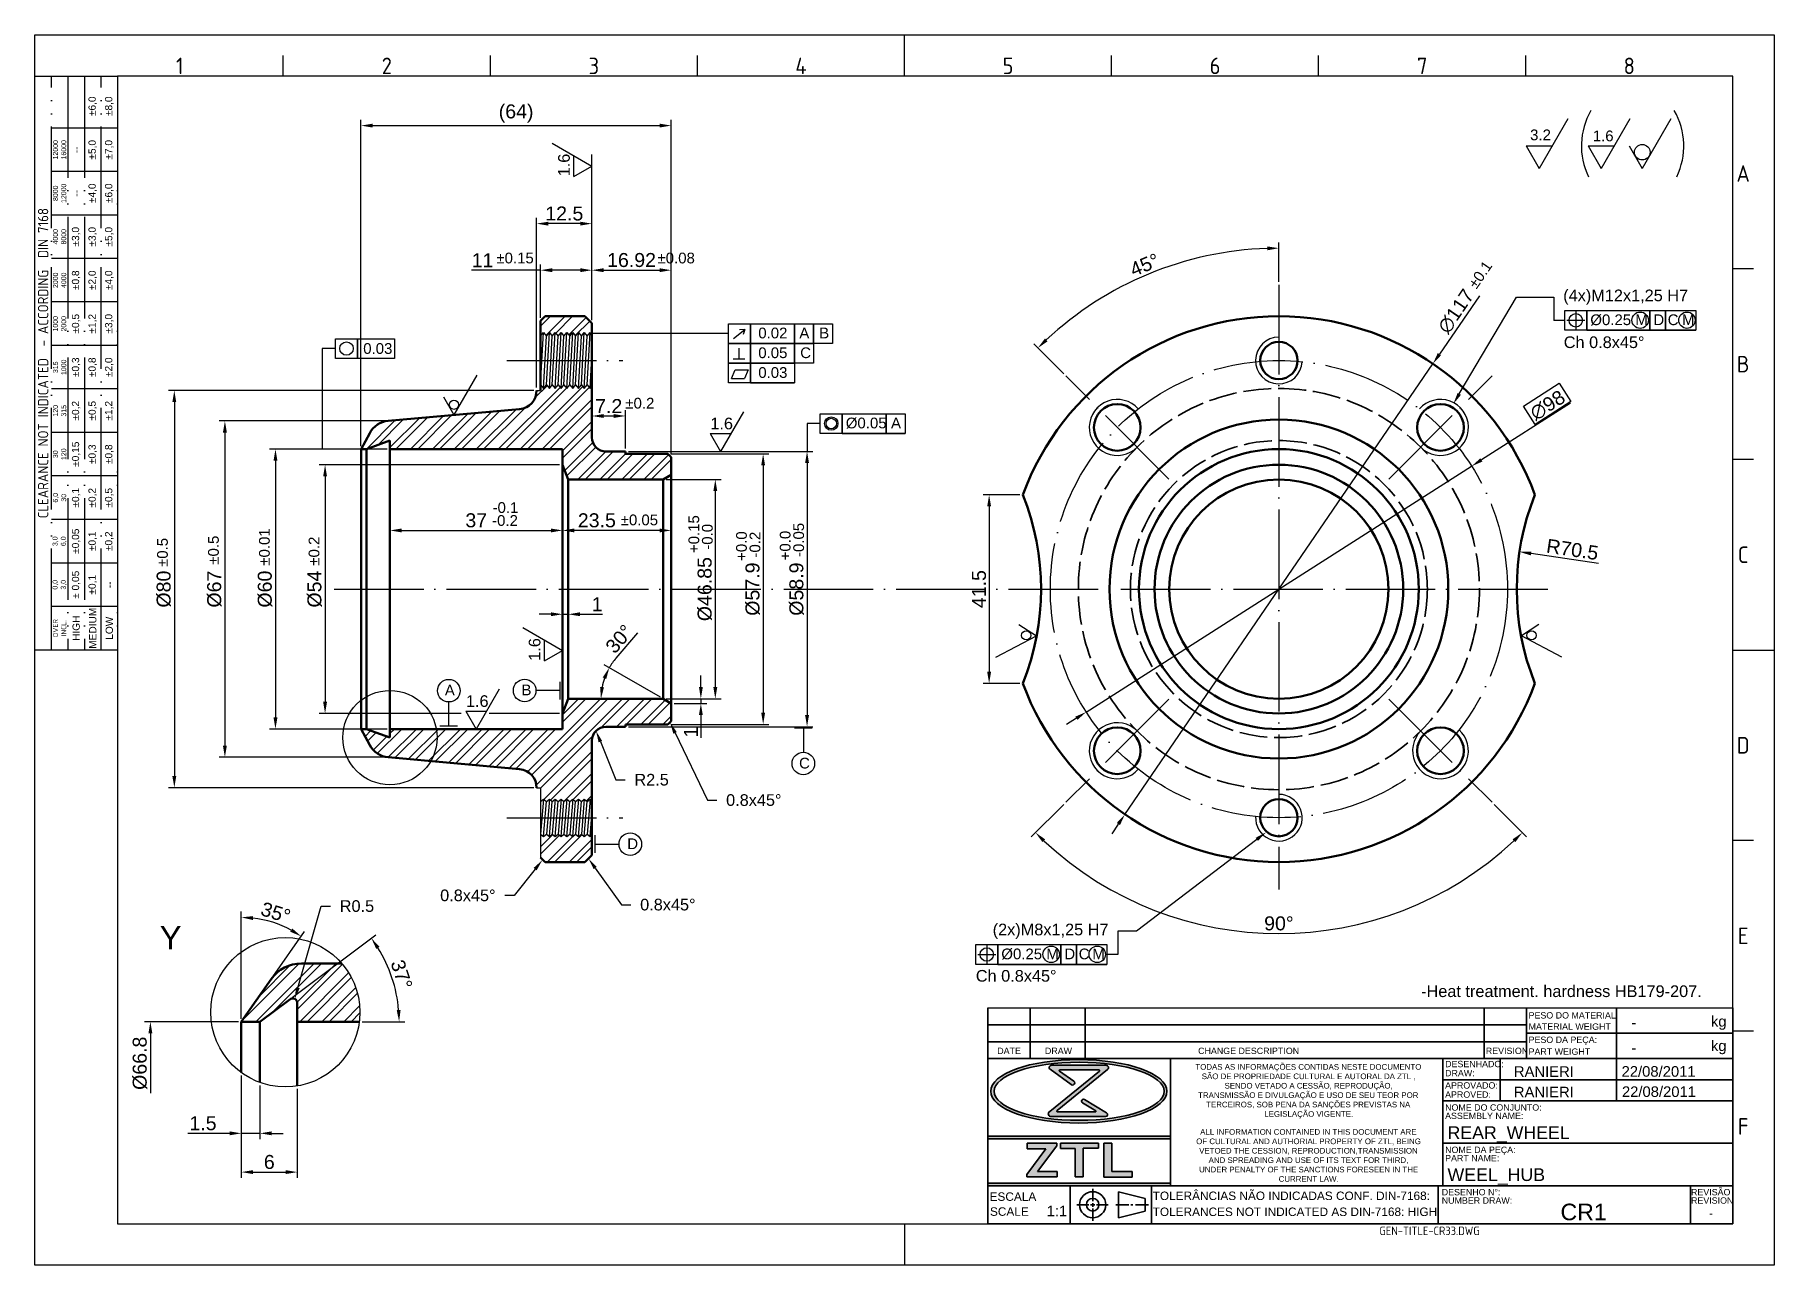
# Model space of a CAD drawing. Header units: millimetres. Extents: x 2626 to 2999, y 1108 to 1371.
import ezdxf
from ezdxf import colors
from ezdxf.entities.mleader import LeaderData, LeaderLine
from ezdxf.enums import TextEntityAlignment as Align
from ezdxf.math import Vec2, Vec3

# ---------------------------------------------------------------- set-up
doc = ezdxf.new("R2010")
doc.units = ezdxf.units.MM
for name, pattern in [('ACAD_ISO02W100', [15, 12, -3]), ('ACAD_ISO04W100', [30, 24, -3, 0, -3]), ('ACAD_ISO05W100', [33, 24, -3, 0, -3, 0, -3])]:
    doc.linetypes.add(name, pattern=pattern)
for name, color, linetype, lineweight in [('AM_0', 7, 'Continuous', 30), ('AM_4', 1, 'ACAD_ISO04W100', 25), ('AM_5', 3, 'Continuous', 25), ('AM_7', 4, 'Continuous', 35), ('AM_8', 40, 'ACAD_ISO02W100', 35), ('AM_BOR', 2, 'ACAD_ISO05W100', 25), ('CAXA0', 7, 'Continuous', 70), ('CAXA3', 7, 'Continuous', 25)]:
    doc.layers.add(name, color=color, linetype=linetype, lineweight=lineweight)
doc.styles.add('ACISOTS', font='isocp.shx', dxfattribs={"height": 1})
doc.styles.get("Standard").update_dxf_attribs({"font": 'arial.ttf'})
doc.dimstyles.new('ISO-25', dxfattribs={"dimtxt": 3, "dimasz": 2.5, "dimexe": 1.25, "dimexo": 0.625, "dimtad": 1, "dimtxsty": 'Standard', "dimcen": 2.5, "dimadec": 0, "dimazin": 0, "dimtfac": 1, "dimtmove": 0, "dimatfit": 3, "dimfxl": 1, "dimarcsym": 0})

msp = doc.modelspace()

# ---------------------------------------------------------------- texts
at = {"insert": (2923.138, 1167.665), "char_height": 2.5, "width": 61.35624, "attachment_point": 1}
msp.add_mtext('-Heat treatment. hardness HB179-207.', dxfattribs=at)
at = {"color": 0, "linetype": 'Continuous', "char_height": 1.21, "attachment_point": 1}
for s, insert in [('\\pi-0.030453;TODAS AS INFORMAÇÕES CONTIDAS NESTE DOCUMENTO \\P\\pi1.3368;SÃO DE PROPRIEDADE CULTURAL E AUTORAL DA ZTL , \\P\\pi6.2214;SENDO VETADO A CESSÃO, REPRODUÇÃO, \\P\\pi0.5502;TRANSMISSÃO E DIVULGAÇÃO E USO DE SEU TEOR POR \\P\\pi2.2748;TERCEIROS, SOB PENA DA SANÇÕES PREVISTAS NA \\P\\pi14.743;LEGISLAÇÃO VIGENTE.', (2874.772, 1150.795)), ('\\pi0.99054;ALL INFORMATION CONTAINED IN THIS DOCUMENT ARE \\P\\pi0.14494;OF CULTURAL AND AUTHORIAL PROPERTY OF ZTL, BEING  \\P\\pi0.78254;VETOED THE CESSION, REPRODUCTION,TRANSMISSION \\P\\pi2.8043;AND SPREADING AND USE OF ITS TEXT FOR THIRD, \\P\\pi0.77387;UNDER PENALTY OF THE SANCTIONS FORESEEN IN THE \\P\\pi17.825;CURRENT LAW.', (2874.772, 1136.862))]:
    msp.add_mtext_dynamic_manual_height_columns(s, width=48.28462, gutter_width=12.5, heights=[0], dxfattribs=dict(at, insert=insert))
at = {"layer": 'AM_5', "attachment_point": 1}
for s, width, insert, char_height in [('3.2', 18.23779, (2946.506, 1351.117), 2.3), ('1.6', 18.23779, (2959.94, 1350.895), 2.3), ('%%P0.15', 18.23779, (2724.868, 1324.719), 2.3), ('%%P0.08', 18.23779, (2759.412, 1324.719), 2.3), ('%%C0.25', 18.23779, (2959.418, 1311.483), 2.3), ('M', 18.23779, (2969.058, 1311.483), 2.3), ('D', 18.23779, (2972.933, 1311.483), 2.3), ('C', 18.23779, (2976.008, 1311.483), 2.3), ('M', 18.23779, (2979.083, 1311.483), 2.3), ('0.03', 18.23779, (2696.32, 1305.325), 2.3), (' 0.02', 18.23779, (2780.129, 1308.648), 2.3), ('A', 18.23779, (2789.825, 1308.648), 2.3), ('B', 18.23779, (2794.085, 1308.648), 2.3), (' 0.05', 18.23779, (2780.129, 1304.413), 2.3), ('C', 18.23779, (2790.01, 1304.413), 2.3), (' 0.03', 18.23779, (2780.129, 1300.178), 2.3), ('%%P0.2', 18.23779, (2752.516, 1293.606), 2.3), ('1.6', 18.23779, (2770.744, 1289.351), 2.5), ('%%C0.05', 18.23779, (2799.783, 1289.357), 2.3), ('A', 18.23779, (2809.478, 1289.357), 2.3), ('-0.2', 18.23779, (2723.95, 1268.464), 2.3), ('-0.1', 18.23779, (2724.05, 1271.235), 2.3), ('%%P0.05', 18.23779, (2751.526, 1268.588), 2.3), ('A', 18.23779, (2713.816, 1232.102), 2.3), ('B', 18.23779, (2730.244, 1232.141), 2.3), ('1.6', 18.23779, (2718.342, 1229.851), 2.5), ('C', 18.23779, (2789.766, 1216.453), 2.3), ('D', 18.23779, (2752.93, 1199.168), 2.3), ('Y', 12.46166, (2652.696, 1180.377), 5), ('%%C0.25', 18.23779, (2833.13, 1175.56), 2.3), ('M', 18.23779, (2842.771, 1175.56), 2.3), ('D', 18.23779, (2846.646, 1175.56), 2.3), ('C', 18.23779, (2849.72, 1175.56), 2.3), ('M', 18.23779, (2852.64, 1175.56), 2.3)]:
    msp.add_mtext_dynamic_manual_height_columns(s, width=width, gutter_width=12.5, heights=[0], dxfattribs=dict(at, insert=insert, char_height=char_height))
for s, insert, char_height, rotation in [('1.6', (2738.104, 1341.072), 2.5, 90), ('%%P0.1', (2933.101, 1318.089), 2.3, 55.54175), ('+0.15', (2766.05, 1260.321), 2.3, 90), ('%%P0.01', (2673.974, 1257.621), 2.3, 90), ('-0.0', (2768.947, 1261.039), 2.3, 90), ('+0.0', (2776.265, 1258.649), 2.3, 90), ('-0.2', (2779.162, 1259.366), 2.3, 90), ('+0.0', (2785.633, 1258.766), 2.3, 90), ('-0.05', (2788.529, 1259.483), 2.3, 90), ('%%P0.5', (2652.121, 1257.348), 2.3, 90), ('%%P0.5', (2663.054, 1257.834), 2.3, 90), ('%%P0.2', (2684.614, 1257.621), 2.3, 90), ('1.6', (2731.804, 1237.245), 2.5, 90)]:
    msp.add_mtext_dynamic_manual_height_columns(s, width=18.23779, gutter_width=12.5, heights=[0], dxfattribs=dict(at, insert=insert, char_height=char_height, rotation=rotation))
at = {"layer": 'AM_5', "color": 3, "char_height": 2.5, "attachment_point": 1}
for insert in [(2953.721, 1306.77), (2827.664, 1170.962)]:
    msp.add_mtext_dynamic_manual_height_columns('Ch 0.8x45%%D', width=40.20612, gutter_width=12.5, heights=[0], dxfattribs=dict(at, insert=insert))
at = {"layer": 'AM_5', "char_height": 3, "attachment_point": 5, "rotation": 90}
for s, insert in [('%%C54', (2685.903, 1252.603)), ('%%C66.8', (2648.445, 1150.972))]:
    msp.add_mtext(s, dxfattribs=dict(at, insert=insert))
at = {"layer": 'AM_8', "color": 0, "linetype": 'Continuous'}
for s, height, p in [('PESO DO MATERIAL:', 1.36125, (2946.18, 1160.562)), ('kg', 2.2687, (2985.276, 1158.822)), ('MATERIAL WEIGHT', 1.36125, (2946.18, 1158.151)), ('PESO DA PEÇA:', 1.36125, (2946.18, 1155.33)), ('DATE', 1.3613, (2832.256, 1152.95)), ('DRAW', 1.3613, (2842.482, 1152.95)), ('CHANGE DESCRIPTION', 1.36125, (2875.328, 1152.95)), ('REVISION', 1.3613, (2937.007, 1152.95)), ('PART WEIGHT', 1.36125, (2946.18, 1152.79)), ('kg', 2.2687, (2985.276, 1153.588)), ('DESENHADO:', 1.3613, (2928.283, 1150.128)), ('DRAW:', 1.3613, (2928.283, 1148.17)), ('APROVADO:', 1.3613, (2928.283, 1145.544)), ('APROVED:', 1.3613, (2928.283, 1143.586)), ('NOME DO CONJUNTO:', 1.36125, (2928.283, 1140.816)), ('ASSEMBLY NAME:', 1.36125, (2928.283, 1139.023)), ('NOME DA PEÇA:', 1.36125, (2928.283, 1131.741)), ('PART NAME:', 1.3613, (2928.283, 1129.948)), ('ESCALA', 1.815, (2830.616, 1121.485)), ('TOLERÂNCIAS NÃO INDICADAS CONF. DIN-7168:', 1.815, (2865.584, 1121.654)), ('DESENHO N%%d:', 1.36125, (2927.559, 1122.666)), ('REVISÃO', 1.3613, (2981.005, 1122.666)), ('SCALE', 1.815, (2830.7, 1118.278)), ('TOLERANCES NOT INDICATED AS DIN-7168: HIGH', 1.815, (2865.584, 1118.228)), ('NUMBER DRAW:', 1.36125, (2927.559, 1120.873)), ('REVISION', 1.3613, (2981.005, 1120.873))]:
    msp.add_text(s, height=height, dxfattribs=at).set_placement(p)
for p in [(2968.241, 1159.699), (2968.241, 1154.3)]:
    msp.add_attdef('-', text='', height=2.269, dxfattribs=at).set_placement(p, align=Align.MIDDLE_LEFT)
for tag, p, height in [('RANIERI', (2943.029, 1148.063), 2.269), ('22/08/2011', (2966.125, 1148.09), 2.269), ('RANIERI', (2943.027, 1143.672), 2.269), ('22/08/2011', (2966.198, 1143.748), 2.269), ('REAR_WHEEL', (2928.796, 1134.741), 2.723), ('WEEL_HUB', (2928.796, 1125.734), 2.723), ('1:1', (2842.855, 1118.184), 2.269), ('CR1', (2953.02, 1117.328), 3.549)]:
    msp.add_attdef(tag, p, '', height=height, dxfattribs=at)
at = {"layer": 'AM_8', "color": 0, "linetype": 'Continuous', "style": 'ACISOTS'}
msp.add_attdef('GEN-TITLE-CR33.DWG', (2914.193, 1114.16), '', height=1.815, dxfattribs=at)
at = {"layer": 'AM_8', "color": 0, "linetype": 'Continuous'}
msp.add_attdef('-', text='', height=1.775, dxfattribs=at).set_placement((2985.3, 1118.827), align=Align.MIDDLE_CENTER)

# ---------------------------------------------------------------- blocks, each defined once
blk = doc.blocks.new('A3 ZTL')
for p, q in [((19.57, 280.82), (19.57, 9.78)), ((401.17, 280.82), (19.57, 280.82)), ((401.17, 9.78), (401.17, 280.82)), ((19.57, 9.78), (401.17, 9.78))]:
    blk.add_line(p, q)
at = {"layer": 'AM_BOR', "color": 135, "linetype": 'Continuous', "lineweight": 25}
for p, q in [((0, 0), (0, 290.61)), ((0, 290.61), (410.96, 290.61)), ((410.96, 290.61), (410.96, 0)), ((410.96, 0), (0, 0))]:
    blk.add_line(p, q, dxfattribs=at)
at = {"layer": 'AM_BOR', "color": 135, "lineweight": 25}
for p, q in [((205.48, 280.82), (205.48, 290.61)), ((58.71, 280.82), (58.71, 285.71)), ((107.63, 280.82), (107.63, 285.71)), ((156.56, 280.82), (156.56, 285.71)), ((254.4, 280.82), (254.4, 285.71)), ((303.33, 280.82), (303.33, 285.71)), ((352.25, 280.82), (352.25, 285.71)), ((3.91, 145.3), (3.91, 280.82)), ((7.83, 280.82), (7.83, 145.3)), ((11.74, 280.82), (11.74, 145.3)), ((15.66, 145.3), (15.66, 280.82)), ((19.57, 268.59), (3.91, 268.59)), ((19.57, 258.32), (3.91, 258.32)), ((19.57, 248.04), (3.91, 248.04)), ((19.57, 237.77), (3.91, 237.77)), ((406.07, 235.32), (401.17, 235.32)), ((19.57, 227.5), (3.91, 227.5)), ((19.57, 217.22), (3.91, 217.22)), ((19.57, 206.95), (3.91, 206.95)), ((19.57, 196.67), (3.91, 196.67)), ((406.07, 190.31), (401.17, 190.31)), ((19.57, 186.4), (3.91, 186.4)), ((19.57, 176.13), (3.91, 176.13)), ((19.57, 165.85), (3.91, 165.85)), ((19.57, 155.58), (3.91, 155.58)), ((401.17, 145.3), (410.96, 145.3)), ((406.07, 100.29), (401.17, 100.29)), ((406.07, 55.28), (401.17, 55.28)), ((205.48, 9.78), (205.48, 0))]:
    blk.add_line(p, q, dxfattribs=at)
blk.add_lwpolyline([(19.57, 145.3), (0, 145.3), (0, 280.82), (19.57, 280.82)], close=True, dxfattribs=at)
at = {"layer": 'AM_BOR', "color": 135, "lineweight": 25, "style": 'ACISOTS'}
for s, p in [('1', (34.25, 283.27)), ('2', (83.17, 283.27)), ('3', (132.09, 283.27)), ('4', (181.02, 283.27)), ('5', (229.94, 283.27)), ('6', (278.86, 283.27)), ('7', (327.79, 283.27)), ('8', (376.71, 283.27)), ('A', (403.62, 257.83)), ('B', (403.62, 212.82)), ('C', (403.62, 167.81)), ('D', (403.62, 122.8)), ('E', (403.62, 77.79)), ('F', (403.62, 32.78))]:
    blk.add_text(s, height=3.91, dxfattribs=at).set_placement(p, align=Align.MIDDLE)
at = {"layer": 'AM_BOR', "color": 135, "lineweight": 25, "attachment_point": 5, "rotation": 90}
for s, insert, char_height, width in [('±6,0', (13.7, 273.73), 1.712, 10.274), ('±8,0', (17.61, 273.73), 1.712, 10.274), ('12000\\P16000', (5.87, 263.45), 1.174, 10.274), ('--', (9.78, 263.45), 1.712, 10.274), ('±5,0', (13.7, 263.45), 1.712, 10.274), ('±7,0', (17.61, 263.45), 1.712, 10.274), ('8000\\P12000', (5.87, 253.18), 1.174, 10.274), ('±4,0', (13.7, 253.18), 1.712, 10.274), ('±6,0', (17.61, 253.18), 1.712, 10.274), ('--', (9.78, 253.18), 1.712, 10.274), ('{\\Fisocp.shx|c0;CLEARANCE NOT INDICATED  - ACCORDING  DIN 7168}', (1.96, 213.06), 2.4462, 135.5186), ('4000\\P8000', (5.87, 242.91), 1.174, 10.274), ('±3,0', (9.78, 242.91), 1.712, 10.274), ('±3,0', (13.7, 242.91), 1.712, 10.274), ('±5,0', (17.61, 242.91), 1.712, 10.274), ('2000\\P4000', (5.87, 232.63), 1.174, 10.274), ('±0,8', (9.78, 232.63), 1.712, 10.274), ('±2,0', (13.7, 232.63), 1.712, 10.274), ('±4,0', (17.61, 232.63), 1.712, 10.274), ('1000\\P2000', (5.87, 222.36), 1.174, 10.274), ('±0,5', (9.78, 222.36), 1.712, 10.274), ('±1,2', (13.7, 222.36), 1.712, 10.274), ('±3,0', (17.61, 222.36), 1.712, 10.274), ('315\\P1000', (5.87, 212.08), 1.174, 10.274), ('±0,3', (9.78, 212.08), 1.712, 10.274), ('±0,8', (13.7, 212.08), 1.712, 10.274), ('±2,0', (17.61, 212.08), 1.712, 10.274), ('120\\P315', (5.87, 201.81), 1.174, 10.274), ('±0,2', (9.78, 201.81), 1.712, 10.274), ('±0,5', (13.7, 201.81), 1.712, 10.274), ('±1,2', (17.61, 201.81), 1.712, 10.274), ('±0,15', (9.78, 191.54), 1.712, 10.274), ('±0,3', (13.7, 191.54), 1.712, 10.274), ('±0,8', (17.61, 191.54), 1.712, 10.274), ('30\\P120', (5.87, 191.54), 1.174, 10.274), ('6,0\\P30', (5.87, 181.26), 1.174, 10.274), ('±0,1', (9.78, 181.26), 1.712, 10.274), ('±0,2', (13.7, 181.26), 1.712, 10.274), ('±0,5', (17.61, 181.26), 1.712, 10.274), ('±0,05', (9.78, 170.99), 1.712, 10.274), ('±0,1', (13.7, 170.99), 1.712, 10.274), ('±0,2', (17.61, 170.99), 1.712, 10.274), ('3,0\\P6,0', (5.87, 170.99), 1.174, 10.274), ('0,0\\P3,0', (5.87, 160.71), 1.174, 10.274), ('± 0,05', (9.78, 160.71), 1.712, 10.274), ('\\pt4.69206;±0,1', (13.7, 160.71), 1.7123, 10.274), ('--', (17.61, 160.71), 1.712, 10.274), ('{\\Fisocp.shx|c0;OVER\\PINCL.}', (5.87, 150.44), 1.1742, 10.274), ('HIGH', (9.78, 150.44), 1.712, 10.274), ('MEDIUM', (13.7, 150.44), 1.712, 10.274), ('LOW', (17.61, 150.44), 1.712, 10.274)]:
    blk.add_mtext(s, dxfattribs=dict(at, insert=insert, char_height=char_height, width=width))
blk = doc.blocks.new('*D55')
at = {"layer": 'AM_5', "color": 0, "lineweight": -2}
for p, q in [((2935.63, 1315.48), (2927.07, 1302.96)), ((2859.63, 1204.31), (2925.66, 1300.9)), ((2858.22, 1202.24), (2856.81, 1200.18))]:
    blk.add_line(p, q, dxfattribs=at)
at = {"layer": 'AM_5', "color": 0}
for points in [[(2926.72, 1303.2), (2927.41, 1302.73), (2925.66, 1300.9)], [(2857.88, 1202.48), (2858.57, 1202.01), (2859.63, 1204.31)]]:
    blk.add_solid(points, dxfattribs=at)
at = {"layer": 'Defpoints', "color": 0}
for p in [(2925.66, 1300.9), (2859.63, 1204.31)]:
    blk.add_point(p, dxfattribs=at)
at = {"layer": 'AM_5', "color": 0, "insert": (2930.63, 1312.15), "char_height": 3, "attachment_point": 5, "rotation": 55.6455}
blk.add_mtext('∅117', dxfattribs=at)
blk = doc.blocks.new('*D56')
at = {"layer": 'AM_5', "color": 0, "lineweight": -2}
for p, q in [((2892.65, 1318.46), (2892.65, 1326.93)), ((2846.51, 1298.74), (2840.09, 1305.16))]:
    blk.add_line(p, q, dxfattribs=at)
blk.add_arc((2892.65, 1252.6), 73.08, 91.9603, 133.0397, dxfattribs=at)
at = {"layer": 'AM_5', "color": 0}
for points in [[(2890.14, 1326.05), (2890.15, 1325.22), (2892.65, 1325.68)], [(2843.06, 1305.71), (2842.48, 1306.31), (2840.97, 1304.28)]]:
    blk.add_solid(points, dxfattribs=at)
at = {"layer": 'Defpoints', "color": 0}
for p in [(2873.73, 1323.19), (2892.65, 1317.84), (2846.95, 1298.3), (2869.05, 1276.2), (2892.65, 1188.25)]:
    blk.add_point(p, dxfattribs=at)
at = {"layer": 'AM_5', "color": 0, "insert": (2863.86, 1322.1), "char_height": 3, "attachment_point": 5, "rotation": 22.5}
blk.add_mtext('45°', dxfattribs=at)
blk = doc.blocks.new('*D57')
at = {"layer": 'AM_5', "color": 0, "lineweight": -2}
for p, q in [((2846.51, 1206.46), (2839.56, 1199.52)), ((2938.78, 1206.46), (2945.73, 1199.52))]:
    blk.add_line(p, q, dxfattribs=at)
blk.add_arc((2892.65, 1252.6), 73.82, 226.9405, 313.0595, dxfattribs=at)
at = {"layer": 'AM_5', "color": 0}
for points in [[(2841.96, 1198.37), (2842.53, 1198.97), (2840.45, 1200.41)], [(2942.76, 1198.97), (2943.34, 1198.37), (2944.84, 1200.41)]]:
    blk.add_solid(points, dxfattribs=at)
at = {"layer": 'Defpoints', "color": 0}
for p in [(2869.05, 1229), (2916.25, 1229), (2846.95, 1206.91), (2938.34, 1206.91), (2873.54, 1181.3)]:
    blk.add_point(p, dxfattribs=at)
at = {"layer": 'AM_5', "color": 0, "insert": (2892.65, 1180.94), "char_height": 3, "attachment_point": 5}
blk.add_mtext('90°', dxfattribs=at)
blk = doc.blocks.new('*D58')
at = {"layer": 'AM_5', "color": 0, "lineweight": -2}
for p, q in [((2955.19, 1292.48), (2936.07, 1280.29)), ((2851.33, 1226.26), (2933.96, 1278.95)), ((2849.22, 1224.92), (2847.11, 1223.57))]:
    blk.add_line(p, q, dxfattribs=at)
at = {"layer": 'AM_5', "color": 0}
for points in [[(2935.85, 1280.64), (2936.29, 1279.94), (2933.96, 1278.95)], [(2849, 1225.27), (2849.44, 1224.57), (2851.33, 1226.26)]]:
    blk.add_solid(points, dxfattribs=at)
at = {"layer": 'Defpoints', "color": 0}
for p in [(2933.96, 1278.95), (2851.33, 1226.26)]:
    blk.add_point(p, dxfattribs=at)
at = {"layer": 'AM_5', "color": 0, "insert": (2950.26, 1292), "char_height": 3, "attachment_point": 5, "rotation": 32.5197}
blk.add_mtext('∅98', dxfattribs=at)
blk = doc.blocks.new('*D59')
at = {"layer": 'AM_5', "color": 0, "lineweight": -2}
for p, q in [((2761.24, 1276.1), (2773.06, 1276.1)), ((2771.81, 1273.6), (2771.81, 1231.6)), ((2761.24, 1229.1), (2773.06, 1229.1))]:
    blk.add_line(p, q, dxfattribs=at)
at = {"layer": 'AM_5', "color": 0}
for points in [[(2771.39, 1273.6), (2772.23, 1273.6), (2771.81, 1276.1)], [(2771.39, 1231.6), (2772.23, 1231.6), (2771.81, 1229.1)]]:
    blk.add_solid(points, dxfattribs=at)
at = {"layer": 'Defpoints', "color": 0}
for p in [(2760.62, 1276.1), (2760.62, 1229.1), (2771.81, 1229.1)]:
    blk.add_point(p, dxfattribs=at)
at = {"layer": 'AM_5', "color": 0, "insert": (2769.57, 1252.6), "char_height": 3, "attachment_point": 5, "rotation": 90}
blk.add_mtext('%%C46.85', dxfattribs=at)
blk = doc.blocks.new('*D60')
at = {"layer": 'AM_5', "color": 0, "lineweight": -2}
for p, q in [((2762.28, 1281.6), (2783.32, 1281.6)), ((2782.07, 1279.1), (2782.07, 1226.1)), ((2762.28, 1223.6), (2783.32, 1223.6))]:
    blk.add_line(p, q, dxfattribs=at)
at = {"layer": 'AM_5', "color": 0}
for points in [[(2781.65, 1279.1), (2782.48, 1279.1), (2782.07, 1281.6)], [(2781.65, 1226.1), (2782.48, 1226.1), (2782.07, 1223.6)]]:
    blk.add_solid(points, dxfattribs=at)
at = {"layer": 'Defpoints', "color": 0}
for p in [(2761.65, 1281.6), (2761.65, 1223.6), (2782.07, 1223.6)]:
    blk.add_point(p, dxfattribs=at)
at = {"layer": 'AM_5', "color": 0, "insert": (2779.83, 1252.6), "char_height": 3, "attachment_point": 5, "rotation": 90}
blk.add_mtext('%%C57.9', dxfattribs=at)
blk = doc.blocks.new('*D61')
at = {"layer": 'AM_5', "color": 0, "lineweight": -2}
for p, q in [((2753.18, 1282.1), (2792.73, 1282.1)), ((2791.48, 1279.6), (2791.48, 1225.6)), ((2753.18, 1223.1), (2792.73, 1223.1))]:
    blk.add_line(p, q, dxfattribs=at)
at = {"layer": 'AM_5', "color": 0}
for points in [[(2791.06, 1279.6), (2791.9, 1279.6), (2791.48, 1282.1)], [(2791.06, 1225.6), (2791.9, 1225.6), (2791.48, 1223.1)]]:
    blk.add_solid(points, dxfattribs=at)
at = {"layer": 'Defpoints', "color": 0}
for p in [(2752.55, 1282.1), (2752.55, 1223.1), (2791.48, 1223.1)]:
    blk.add_point(p, dxfattribs=at)
at = {"layer": 'AM_5', "color": 0, "insert": (2789.24, 1252.6), "char_height": 3, "attachment_point": 5, "rotation": 90}
blk.add_mtext('%%c58.9', dxfattribs=at)
blk = doc.blocks.new('*D62')
at = {"layer": 'AM_5', "color": 0, "lineweight": -2}
for p, q in [((2768.71, 1231.6), (2768.71, 1234.1)), ((2761.24, 1229.1), (2769.96, 1229.1)), ((2762.98, 1228.1), (2769.96, 1228.1)), ((2768.71, 1229.1), (2768.71, 1228.1)), ((2768.71, 1225.6), (2768.71, 1220.75))]:
    blk.add_line(p, q, dxfattribs=at)
at = {"layer": 'AM_5', "color": 0}
for points in [[(2768.3, 1231.6), (2769.13, 1231.6), (2768.71, 1229.1)], [(2768.3, 1225.6), (2769.13, 1225.6), (2768.71, 1228.1)]]:
    blk.add_solid(points, dxfattribs=at)
at = {"layer": 'Defpoints', "color": 0}
for p in [(2760.62, 1229.1), (2762.35, 1228.1), (2768.71, 1228.1)]:
    blk.add_point(p, dxfattribs=at)
at = {"layer": 'AM_5', "color": 0, "insert": (2766.58, 1221.93), "char_height": 3, "attachment_point": 5, "rotation": 90}
blk.add_mtext('1', dxfattribs=at)
blk = doc.blocks.new('*D63')
at = {"layer": 'AM_5', "color": 0, "lineweight": -2}
for p, q in [((2750.53, 1237.8), (2755.18, 1243.21)), ((2760.08, 1229.42), (2748, 1236.39))]:
    blk.add_line(p, q, dxfattribs=at)
for start, end in [(139.2361, 150), (160.7639, 169.2361)]:
    blk.add_arc((2760.62, 1229.1), 13.33, start, end, dxfattribs=at)
at = {"layer": 'AM_5', "color": 0}
for points in [[(2747.66, 1233.67), (2748.42, 1233.32), (2749.08, 1235.77)], [(2747.94, 1231.55), (2747.11, 1231.63), (2747.29, 1229.1)]]:
    blk.add_solid(points, dxfattribs=at)
at = {"layer": 'Defpoints', "color": 0}
for p in [(2747.49, 1231.42), (2740.29, 1229.1), (2760.62, 1229.1), (2760.62, 1229.1), (2762.35, 1228.1)]:
    blk.add_point(p, dxfattribs=at)
at = {"layer": 'AM_5', "color": 0, "insert": (2751.22, 1241.92), "char_height": 3, "attachment_point": 5, "rotation": 49.2361}
blk.add_mtext('30°', dxfattribs=at)
blk = doc.blocks.new('*D64')
at = {"layer": 'AM_5', "color": 0, "lineweight": -2}
for p, q in [((2734.35, 1320.96), (2719.57, 1320.96)), ((2734.35, 1310.73), (2734.35, 1322.21)), ((2742.85, 1320.96), (2736.85, 1320.96)), ((2745.35, 1310.23), (2745.35, 1322.21))]:
    blk.add_line(p, q, dxfattribs=at)
at = {"layer": 'AM_5', "color": 0}
for points in [[(2736.85, 1321.38), (2736.85, 1320.54), (2734.35, 1320.96)], [(2742.85, 1321.38), (2742.85, 1320.54), (2745.35, 1320.96)]]:
    blk.add_solid(points, dxfattribs=at)
at = {"layer": 'Defpoints', "color": 0}
for p in [(2745.35, 1320.96), (2734.35, 1310.1), (2745.35, 1309.6)]:
    blk.add_point(p, dxfattribs=at)
at = {"layer": 'AM_5', "color": 0, "insert": (2721.91, 1323.09), "char_height": 3, "attachment_point": 5}
blk.add_mtext('11', dxfattribs=at)
blk = doc.blocks.new('*D65')
at = {"layer": 'AM_5', "color": 0, "lineweight": -2}
for p, q in [((2745.35, 1310.23), (2745.35, 1322.21)), ((2747.85, 1320.96), (2759.85, 1320.96)), ((2762.35, 1281.53), (2762.35, 1322.21))]:
    blk.add_line(p, q, dxfattribs=at)
at = {"layer": 'AM_5', "color": 0}
for points in [[(2747.85, 1321.38), (2747.85, 1320.54), (2745.35, 1320.96)], [(2759.85, 1321.38), (2759.85, 1320.54), (2762.35, 1320.96)]]:
    blk.add_solid(points, dxfattribs=at)
at = {"layer": 'Defpoints', "color": 0}
for p in [(2762.35, 1320.96), (2745.35, 1309.6), (2762.35, 1280.9)]:
    blk.add_point(p, dxfattribs=at)
at = {"layer": 'AM_5', "color": 0, "insert": (2753.85, 1323.12), "char_height": 3, "attachment_point": 5}
blk.add_mtext('16.92', dxfattribs=at)
blk = doc.blocks.new('*D66')
at = {"layer": 'AM_5', "color": 0, "lineweight": -2}
for p, q in [((2739.05, 1266.98), (2739.05, 1263.93)), ((2759.85, 1265.18), (2741.55, 1265.18)), ((2762.35, 1266.13), (2762.35, 1263.93))]:
    blk.add_line(p, q, dxfattribs=at)
at = {"layer": 'AM_5', "color": 0}
for points in [[(2741.55, 1265.59), (2741.55, 1264.76), (2739.05, 1265.18)], [(2759.85, 1265.59), (2759.85, 1264.76), (2762.35, 1265.18)]]:
    blk.add_solid(points, dxfattribs=at)
at = {"layer": 'Defpoints', "color": 0}
for p in [(2739.05, 1267.6), (2739.05, 1265.18), (2762.35, 1266.75)]:
    blk.add_point(p, dxfattribs=at)
at = {"layer": 'AM_5', "color": 0, "insert": (2746.41, 1267.33), "char_height": 3, "attachment_point": 5}
blk.add_mtext('23.5', dxfattribs=at)
blk = doc.blocks.new('*D67')
at = {"layer": 'AM_5', "color": 0, "lineweight": -2}
for p, q in [((2702.05, 1265.8), (2702.05, 1266.43)), ((2704.55, 1265.18), (2736.55, 1265.18)), ((2739.05, 1264.83), (2739.05, 1263.93))]:
    blk.add_line(p, q, dxfattribs=at)
at = {"layer": 'AM_5', "color": 0}
for points in [[(2704.55, 1265.59), (2704.55, 1264.76), (2702.05, 1265.18)], [(2736.55, 1265.59), (2736.55, 1264.76), (2739.05, 1265.18)]]:
    blk.add_solid(points, dxfattribs=at)
at = {"layer": 'Defpoints', "color": 0}
for p in [(2702.05, 1265.18), (2739.05, 1265.45), (2739.05, 1265.18)]:
    blk.add_point(p, dxfattribs=at)
at = {"layer": 'AM_5', "color": 0, "insert": (2720.55, 1267.33), "char_height": 3, "attachment_point": 5}
blk.add_mtext('37', dxfattribs=at)
blk = doc.blocks.new('*D68')
at = {"layer": 'AM_5', "color": 0, "lineweight": -2}
for p, q in [((2736.55, 1247.21), (2734.05, 1247.21)), ((2739.05, 1247.84), (2739.05, 1248.46)), ((2739.05, 1247.21), (2740.29, 1247.21)), ((2740.29, 1247.84), (2740.29, 1248.46)), ((2742.79, 1247.21), (2747.65, 1247.21))]:
    blk.add_line(p, q, dxfattribs=at)
at = {"layer": 'AM_5', "color": 0}
for points in [[(2736.55, 1247.63), (2736.55, 1246.8), (2739.05, 1247.21)], [(2742.79, 1247.63), (2742.79, 1246.8), (2740.29, 1247.21)]]:
    blk.add_solid(points, dxfattribs=at)
at = {"layer": 'Defpoints', "color": 0}
for p in [(2739.05, 1247.21), (2740.29, 1247.21), (2740.29, 1247.21)]:
    blk.add_point(p, dxfattribs=at)
at = {"layer": 'AM_5', "color": 0, "insert": (2746.47, 1249.35), "char_height": 3, "attachment_point": 5}
blk.add_mtext('1', dxfattribs=at)
blk = doc.blocks.new('*D69')
at = {"layer": 'AM_5', "color": 0, "lineweight": -2}
for p, q in [((2701.43, 1282.6), (2676.25, 1282.6)), ((2677.5, 1280.1), (2677.5, 1225.1)), ((2701.43, 1222.6), (2676.25, 1222.6))]:
    blk.add_line(p, q, dxfattribs=at)
at = {"layer": 'AM_5', "color": 0}
for points in [[(2677.09, 1280.1), (2677.92, 1280.1), (2677.5, 1282.6)], [(2677.09, 1225.1), (2677.92, 1225.1), (2677.5, 1222.6)]]:
    blk.add_solid(points, dxfattribs=at)
at = {"layer": 'Defpoints', "color": 0}
for p in [(2702.05, 1282.6), (2677.5, 1222.6), (2702.05, 1222.6)]:
    blk.add_point(p, dxfattribs=at)
at = {"layer": 'AM_5', "color": 0, "insert": (2675.26, 1252.6), "char_height": 3, "attachment_point": 5, "rotation": 90}
blk.add_mtext('%%C60', dxfattribs=at)
blk = doc.blocks.new('*D70')
at = {"layer": 'AM_5', "color": 0, "lineweight": -2}
for p, q in [((2701.05, 1288.66), (2665.41, 1288.66)), ((2666.66, 1286.16), (2666.66, 1219.05)), ((2701.05, 1216.55), (2665.41, 1216.55))]:
    blk.add_line(p, q, dxfattribs=at)
at = {"layer": 'AM_5', "color": 0}
for points in [[(2666.24, 1286.16), (2667.08, 1286.16), (2666.66, 1288.66)], [(2666.24, 1219.05), (2667.08, 1219.05), (2666.66, 1216.55)]]:
    blk.add_solid(points, dxfattribs=at)
at = {"layer": 'Defpoints', "color": 0}
for p in [(2701.67, 1288.66), (2666.66, 1216.55), (2701.67, 1216.55)]:
    blk.add_point(p, dxfattribs=at)
at = {"layer": 'AM_5', "color": 0, "insert": (2664.42, 1252.6), "char_height": 3, "attachment_point": 5, "rotation": 90}
blk.add_mtext('%%C67', dxfattribs=at)
blk = doc.blocks.new('*D71')
at = {"layer": 'AM_5', "color": 0, "lineweight": -2}
for p, q in [((2732.88, 1295.18), (2654.57, 1295.18)), ((2655.82, 1292.68), (2655.82, 1212.52)), ((2732.88, 1210.02), (2654.57, 1210.02))]:
    blk.add_line(p, q, dxfattribs=at)
at = {"layer": 'AM_5', "color": 0}
for points in [[(2655.4, 1292.68), (2656.23, 1292.68), (2655.82, 1295.18)], [(2655.4, 1212.52), (2656.23, 1212.52), (2655.82, 1210.02)]]:
    blk.add_solid(points, dxfattribs=at)
at = {"layer": 'Defpoints', "color": 0}
for p in [(2733.5, 1295.18), (2655.82, 1210.02), (2733.5, 1210.02)]:
    blk.add_point(p, dxfattribs=at)
at = {"layer": 'AM_5', "color": 0, "insert": (2653.58, 1252.6), "char_height": 3, "attachment_point": 5, "rotation": 90}
blk.add_mtext('%%C80', dxfattribs=at)
blk = doc.blocks.new('*D72')
at = {"layer": 'AM_5', "color": 0, "lineweight": -2}
for p, q in [((2733.5, 1295.81), (2733.5, 1332.19)), ((2745.35, 1310.23), (2745.35, 1332.19)), ((2742.85, 1330.94), (2736, 1330.94))]:
    blk.add_line(p, q, dxfattribs=at)
at = {"layer": 'AM_5', "color": 0}
for points in [[(2736, 1331.35), (2736, 1330.52), (2733.5, 1330.94)], [(2742.85, 1331.35), (2742.85, 1330.52), (2745.35, 1330.94)]]:
    blk.add_solid(points, dxfattribs=at)
at = {"layer": 'Defpoints', "color": 0}
for p in [(2733.5, 1330.94), (2745.35, 1309.6), (2733.5, 1295.18)]:
    blk.add_point(p, dxfattribs=at)
at = {"layer": 'AM_5', "color": 0, "insert": (2739.43, 1333.09), "char_height": 3, "attachment_point": 5}
blk.add_mtext('12.5', dxfattribs=at)
blk = doc.blocks.new('*D73')
at = {"layer": 'AM_5', "color": 0, "lineweight": -2}
for p, q in [((2681.08, 1165.05), (2699.05, 1178.53)), ((2696.11, 1159.87), (2705.27, 1159.87))]:
    blk.add_line(p, q, dxfattribs=at)
blk.add_arc((2674.18, 1159.87), 29.84, 4.8022, 32.0677, dxfattribs=at)
at = {"layer": 'AM_5', "color": 0}
for points in [[(2699.12, 1175.48), (2699.81, 1175.95), (2698.05, 1177.78)], [(2704.33, 1162.39), (2703.5, 1162.35), (2704.02, 1159.87)]]:
    blk.add_solid(points, dxfattribs=at)
at = {"layer": 'Defpoints', "color": 0}
for p in [(2680.58, 1164.67), (2703.34, 1166.23), (2674.18, 1159.87), (2682.18, 1159.87), (2695.48, 1159.87)]:
    blk.add_point(p, dxfattribs=at)
at = {"layer": 'AM_5', "color": 0, "insert": (2704.54, 1169.99), "char_height": 3, "attachment_point": 5, "rotation": 288.4349}
blk.add_mtext('37°', dxfattribs=at)
blk = doc.blocks.new('*D74')
at = {"layer": 'AM_5', "color": 0, "lineweight": -2}
for p, q in [((2670.18, 1160.5), (2670.18, 1183.49)), ((2676.91, 1169.47), (2683.73, 1179.22))]:
    blk.add_line(p, q, dxfattribs=at)
blk.add_arc((2670.18, 1159.87), 22.36, 61.4085, 83.5915, dxfattribs=at)
at = {"layer": 'AM_5', "color": 0}
for points in [[(2672.66, 1181.68), (2672.7, 1182.51), (2670.18, 1182.24)], [(2681.11, 1179.86), (2680.67, 1179.16), (2683.01, 1178.19)]]:
    blk.add_solid(points, dxfattribs=at)
at = {"layer": 'Defpoints', "color": 0}
for p in [(2679.04, 1180.41), (2676.55, 1168.96), (2670.18, 1159.87), (2670.18, 1159.87), (2670.18, 1148.98)]:
    blk.add_point(p, dxfattribs=at)
at = {"layer": 'AM_5', "color": 0, "insert": (2677.56, 1183.26), "char_height": 3, "attachment_point": 5, "rotation": 342.5}
blk.add_mtext('35°', dxfattribs=at)
blk = doc.blocks.new('*D75')
at = {"layer": 'AM_5', "color": 0, "lineweight": -2}
for p, q in [((2745.35, 1285.73), (2745.35, 1290.96)), ((2752.55, 1282.73), (2752.55, 1290.96)), ((2747.85, 1289.71), (2750.05, 1289.71))]:
    blk.add_line(p, q, dxfattribs=at)
at = {"layer": 'AM_5', "color": 0}
for points in [[(2747.85, 1290.12), (2747.85, 1289.29), (2745.35, 1289.71)], [(2750.05, 1290.12), (2750.05, 1289.29), (2752.55, 1289.71)]]:
    blk.add_solid(points, dxfattribs=at)
at = {"layer": 'Defpoints', "color": 0}
for p in [(2752.55, 1289.71), (2745.35, 1285.1), (2752.55, 1282.1)]:
    blk.add_point(p, dxfattribs=at)
at = {"layer": 'AM_5', "color": 0, "insert": (2748.95, 1291.84), "char_height": 3, "attachment_point": 5}
blk.add_mtext('7.2', dxfattribs=at)
blk = doc.blocks.new('*D76')
at = {"layer": 'AM_5', "color": 0, "lineweight": -2}
for p, q in [((2670.18, 1148.36), (2670.18, 1134.7)), ((2674.18, 1146.23), (2674.18, 1134.7)), ((2667.68, 1135.95), (2658.73, 1135.95)), ((2674.18, 1135.95), (2670.18, 1135.95)), ((2676.68, 1135.95), (2679.18, 1135.95))]:
    blk.add_line(p, q, dxfattribs=at)
at = {"layer": 'AM_5', "color": 0}
for points in [[(2667.68, 1136.37), (2667.68, 1135.54), (2670.18, 1135.95)], [(2676.68, 1136.37), (2676.68, 1135.54), (2674.18, 1135.95)]]:
    blk.add_solid(points, dxfattribs=at)
at = {"layer": 'Defpoints', "color": 0}
for p in [(2670.18, 1148.98), (2674.18, 1146.86), (2674.18, 1135.95)]:
    blk.add_point(p, dxfattribs=at)
at = {"layer": 'AM_5', "color": 0, "insert": (2661.96, 1138.11), "char_height": 3, "attachment_point": 5}
blk.add_mtext('1.5', dxfattribs=at)
blk = doc.blocks.new('*D77')
at = {"layer": 'AM_5', "color": 0, "lineweight": -2}
for p, q in [((2670.18, 1148.36), (2670.18, 1126.39)), ((2682.18, 1145.49), (2682.18, 1126.39)), ((2672.68, 1127.64), (2679.68, 1127.64))]:
    blk.add_line(p, q, dxfattribs=at)
at = {"layer": 'AM_5', "color": 0}
for points in [[(2672.68, 1128.06), (2672.68, 1127.23), (2670.18, 1127.64)], [(2679.68, 1128.06), (2679.68, 1127.23), (2682.18, 1127.64)]]:
    blk.add_solid(points, dxfattribs=at)
at = {"layer": 'Defpoints', "color": 0}
for p in [(2670.18, 1148.98), (2682.18, 1146.12), (2682.18, 1127.64)]:
    blk.add_point(p, dxfattribs=at)
at = {"layer": 'AM_5', "color": 0, "insert": (2676.18, 1129.8), "char_height": 3, "attachment_point": 5}
blk.add_mtext('6', dxfattribs=at)
blk = doc.blocks.new('*D78')
at = {"layer": 'AM_5', "color": 0, "lineweight": -2}
blk.add_line((2961.17, 1258.08), (2946.71, 1260.23), dxfattribs=at)
at = {"layer": 'AM_5', "color": 0}
blk.add_solid([(2946.77, 1260.64), (2946.65, 1259.82), (2944.24, 1260.6)], dxfattribs=at)
at = {"layer": 'Defpoints', "color": 0}
for p in [(2944.24, 1260.6), (2997.92, 1252.6)]:
    blk.add_point(p, dxfattribs=at)
at = {"layer": 'AM_5', "color": 0, "insert": (2955.58, 1261.09), "char_height": 3, "attachment_point": 5, "rotation": 351.5279}
blk.add_mtext('R70.5', dxfattribs=at)
blk = doc.blocks.new('*D79')
at = {"layer": 'AM_5', "color": 0, "lineweight": -2}
for p, q in [((2837.12, 1272.81), (2829.27, 1272.81)), ((2830.52, 1270.31), (2830.52, 1234.9)), ((2837.12, 1232.4), (2829.27, 1232.4))]:
    blk.add_line(p, q, dxfattribs=at)
at = {"layer": 'AM_5', "color": 0}
for points in [[(2830.1, 1270.31), (2830.94, 1270.31), (2830.52, 1272.81)], [(2830.1, 1234.9), (2830.94, 1234.9), (2830.52, 1232.4)]]:
    blk.add_solid(points, dxfattribs=at)
at = {"layer": 'Defpoints', "color": 0}
for p in [(2837.74, 1272.81), (2830.52, 1232.4), (2837.74, 1232.4)]:
    blk.add_point(p, dxfattribs=at)
at = {"layer": 'AM_5', "color": 0, "insert": (2828.36, 1252.6), "char_height": 3, "attachment_point": 5, "rotation": 90}
blk.add_mtext('41.5', dxfattribs=at)
blk = doc.blocks.new('*D80')
at = {"layer": 'AM_5', "color": 0, "lineweight": -2}
for p, q in [((2695.84, 1283.23), (2695.84, 1353.2)), ((2698.34, 1351.95), (2759.85, 1351.95)), ((2762.35, 1281.53), (2762.35, 1353.2))]:
    blk.add_line(p, q, dxfattribs=at)
at = {"layer": 'AM_5', "color": 0}
for points in [[(2698.34, 1352.37), (2698.34, 1351.54), (2695.84, 1351.95)], [(2759.85, 1352.37), (2759.85, 1351.54), (2762.35, 1351.95)]]:
    blk.add_solid(points, dxfattribs=at)
at = {"layer": 'Defpoints', "color": 0}
for p in [(2762.35, 1351.95), (2695.84, 1282.6), (2762.35, 1280.9)]:
    blk.add_point(p, dxfattribs=at)
at = {"layer": 'AM_5', "color": 0, "insert": (2729.1, 1354.55), "char_height": 3, "attachment_point": 5}
blk.add_mtext('(64)', dxfattribs=at)

# ---------------------------------------------------------------- dimensions: what is measured, and where the dimension line sits
at = {"layer": 'AM_5'}
for base, p1, p2, text, picture, middle in [((2762.351, 1351.955), (2695.844, 1282.603), (2762.351, 1280.903), '(64)', '*D80', (2729.098, 1354.547)), ((2733.504, 1330.937), (2745.351, 1309.603), (2733.504, 1295.182), '12.5', '*D72', (2739.428, 1333.094)), ((2762.351, 1320.959), (2745.351, 1309.603), (2762.351, 1280.903), '16.92', '*D65', (2753.851, 1323.116)), ((2752.551, 1289.707), (2745.351, 1285.103), (2752.551, 1282.103), '7.2', '*D75', (2748.951, 1291.838)), ((2740.292, 1247.214), (2739.051, 1247.214), (2740.292, 1247.214), '1', '*D68', (2746.469, 1249.346)), ((2682.184, 1127.643), (2670.184, 1148.982), (2682.184, 1146.118), '6', '*D77', (2676.184, 1129.799))]:
    dim = msp.add_linear_dim(base=base, p1=p1, p2=p2, text=text, dimstyle='ISO-25', dxfattribs=at)
    dim.commit()
    dim.dimension.update_dxf_attribs({"geometry": picture, "text_midpoint": middle})
dim = msp.add_linear_dim(base=(2745.351, 1320.959), p1=(2734.351, 1310.103), p2=(2745.351, 1309.603), dimstyle='ISO-25', dxfattribs=at)
dim.commit()
dim.dimension.update_dxf_attribs({"geometry": '*D64', "text_midpoint": (2721.909, 1320.959), "dimtype": 160})
for base, line1, line2, picture, middle in [((2873.732, 1323.188), ((2869.046, 1276.203), (2846.949, 1298.3)), ((2892.646, 1317.837), (2892.646, 1188.25)), '*D56', (2863.858, 1322.103)), ((2747.495, 1231.417), ((2760.619, 1229.103), (2740.292, 1229.103)), ((2762.351, 1228.103), (2760.619, 1229.103)), '*D63', (2751.22, 1241.915)), ((2873.54, 1181.3), ((2916.245, 1229.003), (2938.342, 1206.906)), ((2869.046, 1229.003), (2846.949, 1206.906)), '*D57', (2892.646, 1180.941)), ((2679.041, 1180.408), ((2670.184, 1159.874), (2670.184, 1148.982)), ((2670.184, 1159.874), (2676.547, 1168.963)), '*D74', (2677.557, 1183.26)), ((2703.336, 1166.225), ((2682.184, 1159.874), (2695.481, 1159.874)), ((2680.584, 1164.674), (2674.184, 1159.874)), '*D73', (2704.536, 1169.992))]:
    dim = msp.add_angular_dim_2l(base=base, line1=line1, line2=line2, dimstyle='ISO-25', dxfattribs=at)
    dim.commit()
    dim.dimension.update_dxf_attribs({"geometry": picture, "text_midpoint": middle})
for p1, p2, picture, middle in [((2859.633, 1204.308), (2925.658, 1300.898), '*D55', (2932.481, 1310.881)), ((2851.328, 1226.261), (2933.963, 1278.945), '*D58', (2951.469, 1290.106))]:
    dim = msp.add_diameter_dim_2p(p1=p1, p2=p2, dimstyle='ISO-25', dxfattribs=at)
    dim.commit()
    dim.dimension.update_dxf_attribs({"geometry": picture, "text_midpoint": middle, "dimtype": 163})
for base, p1, p2, text, picture, middle in [((2655.818, 1210.024), (2733.504, 1295.182), (2733.504, 1210.024), '%%C80', '*D71', (2653.577, 1252.603)), ((2666.661, 1216.549), (2701.673, 1288.658), (2701.673, 1216.549), '%%C67', '*D70', (2664.421, 1252.603)), ((2677.504, 1222.603), (2702.051, 1282.603), (2702.051, 1222.603), '%%C60', '*D69', (2675.264, 1252.603)), ((2791.481, 1223.103), (2752.551, 1282.103), (2752.551, 1223.103), '%%c58.9', '*D61', (2789.24, 1252.603)), ((2782.066, 1223.603), (2761.651, 1281.603), (2761.651, 1223.603), '%%C57.9', '*D60', (2779.825, 1252.603)), ((2771.81, 1229.103), (2760.619, 1276.103), (2760.619, 1229.103), '%%C46.85', '*D59', (2769.57, 1252.603)), ((2830.52, 1232.4), (2837.745, 1272.807), (2837.745, 1232.4), '41.5', '*D79', (2828.363, 1252.603))]:
    dim = msp.add_linear_dim(base=base, p1=p1, p2=p2, angle=90, text=text, dimstyle='ISO-25', dxfattribs=at)
    dim.commit()
    dim.dimension.update_dxf_attribs({"geometry": picture, "text_midpoint": middle})
dim = msp.add_linear_dim(base=(2739.051, 1265.176), p1=(2702.051, 1265.176), p2=(2739.051, 1265.452), dimstyle='ISO-25', dxfattribs=at)
dim.commit()
dim.dimension.update_dxf_attribs({"geometry": '*D67', "text_midpoint": (2720.551, 1267.334)})
for base, p1, p2, text, picture, middle in [((2739.051, 1265.176), (2762.351, 1266.753), (2739.051, 1267.603), '23.5', '*D66', (2746.413, 1265.176)), ((2674.184, 1135.954), (2670.184, 1148.982), (2674.184, 1146.858), '1.5', '*D76', (2661.958, 1135.954))]:
    dim = msp.add_linear_dim(base=base, p1=p1, p2=p2, text=text, dimstyle='ISO-25', dxfattribs=at)
    dim.commit()
    dim.dimension.update_dxf_attribs({"geometry": picture, "text_midpoint": middle, "dimtype": 160})
dim = msp.add_radius_dim(center=(2997.919, 1252.603), mpoint=(2944.238, 1260.599), text='R70.5', dimstyle='ISO-25', dxfattribs=at)
dim.commit()
dim.dimension.update_dxf_attribs({"geometry": '*D78', "text_midpoint": (2955.266, 1258.956), "dimtype": 164})
dim = msp.add_linear_dim(base=(2768.715, 1228.103), p1=(2760.619, 1229.103), p2=(2762.351, 1228.103), angle=90, dimstyle='ISO-25', dxfattribs=at)
dim.commit()
dim.dimension.update_dxf_attribs({"geometry": '*D62', "text_midpoint": (2766.584, 1221.926)})

# ---------------------------------------------------------------- hatches: boundary and pattern name
at = {"linetype": 'Continuous'}
h = msp.add_hatch(color=0, dxfattribs=at)
h.paths.add_polyline_path([(2869.402, 1135.355), (2830.246, 1135.355), (2830.246, 1134.807), (2869.402, 1134.807)])
h.paths.add_polyline_path([(2869.402, 1125.284), (2830.246, 1125.284), (2830.246, 1124.736), (2869.402, 1124.736)])
at = {"layer": 'AM_7'}
h = msp.add_hatch(dxfattribs=at)
h.set_pattern_fill('ANSI32', color=256, scale=0.35, style=0)
h.paths.add_polyline_path([(2745.351, 1309.603), (2743.851, 1311.103), (2735.351, 1311.103), (2734.351, 1310.103), (2734.351, 1306.853), (2734.976, 1307.603), (2735.601, 1306.853), (2736.226, 1307.603), (2736.851, 1306.853), (2737.476, 1307.603), (2738.101, 1306.853), (2738.726, 1307.603), (2739.351, 1306.853), (2739.976, 1307.603), (2740.601, 1306.853), (2741.226, 1307.603), (2741.851, 1306.853), (2742.476, 1307.603), (2743.101, 1306.853), (2743.726, 1307.603), (2744.351, 1306.853), (2744.976, 1307.603), (2745.164, 1307.378), (2745.351, 1307.378)])
h.paths.add_polyline_path([(2745.351, 1296.053), (2744.976, 1295.603), (2744.351, 1296.353), (2743.726, 1295.603), (2743.101, 1296.353), (2742.476, 1295.603), (2741.851, 1296.353), (2741.226, 1295.603), (2740.601, 1296.353), (2739.976, 1295.603), (2739.351, 1296.353), (2738.726, 1295.603), (2738.101, 1296.353), (2737.476, 1295.603), (2736.851, 1296.353), (2736.226, 1295.603), (2735.601, 1296.353), (2734.976, 1295.603), (2734.351, 1296.353), (2734.351, 1295.182), (2733.504, 1295.182, -0.3873775), (2729.874, 1291.199), (2701.647, 1288.655, 0.2507144), (2697.711, 1286.055), (2695.844, 1282.603), (2697.007, 1282.603), (2702.051, 1284.431), (2702.051, 1282.603), (2739.051, 1282.603), (2739.051, 1279.262), (2740.292, 1276.103), (2760.619, 1276.103), (2762.351, 1277.103), (2762.351, 1280.903), (2761.651, 1281.603), (2752.551, 1281.603), (2752.551, 1282.103), (2748.351, 1282.103, -0.4142136), (2745.351, 1285.103)])
h.paths.add_polyline_path([(2762.351, 1228.103), (2760.619, 1229.103), (2740.292, 1229.103), (2739.051, 1225.944), (2739.051, 1222.603), (2711.994, 1222.603, -0.0454968), (2712.16, 1220.775, -0.131501), (2710.809, 1215.725), (2729.853, 1214.009, -0.3888787), (2733.504, 1210.024), (2734.351, 1210.024), (2734.351, 1207.103), (2734.976, 1207.603), (2735.601, 1207.103), (2736.226, 1207.603), (2736.851, 1207.103), (2737.476, 1207.603), (2738.101, 1207.103), (2738.726, 1207.603), (2739.351, 1207.103), (2739.976, 1207.603), (2740.601, 1207.103), (2741.226, 1207.603), (2741.851, 1207.103), (2742.476, 1207.603), (2743.101, 1207.103), (2743.726, 1207.603), (2744.351, 1207.103), (2744.976, 1207.603), (2745.351, 1207.303), (2745.351, 1220.103, -0.4142136), (2748.351, 1223.103), (2752.551, 1223.103), (2752.551, 1223.603), (2761.651, 1223.603), (2762.351, 1224.303)])
h.paths.add_polyline_path([(2745.351, 1199.903), (2744.976, 1199.603), (2744.351, 1200.103), (2743.726, 1199.603), (2743.101, 1200.103), (2742.476, 1199.603), (2741.851, 1200.103), (2741.226, 1199.603), (2740.601, 1200.103), (2739.976, 1199.603), (2739.351, 1200.103), (2738.726, 1199.603), (2738.101, 1200.103), (2737.476, 1199.603), (2736.851, 1200.103), (2736.226, 1199.603), (2735.601, 1200.103), (2734.976, 1199.603), (2734.351, 1200.103), (2734.351, 1195.103), (2735.351, 1194.103), (2743.851, 1194.103), (2745.351, 1195.603)])
h.paths.add_polyline_path([(2712.16, 1220.775, 0.0454968), (2711.994, 1222.603), (2702.051, 1222.603), (2702.051, 1220.775), (2697.007, 1222.603), (2695.844, 1222.603), (2697.711, 1219.151, 0.2521015), (2701.673, 1216.549), (2710.809, 1215.725, 0.131501)])
h.paths.add_polyline_path([(2691.714, 1172.374), (2683.101, 1172.374, 0.2446984), (2676.547, 1168.963), (2670.184, 1159.874), (2674.184, 1159.874), (2680.584, 1164.674, -0.618034), (2682.184, 1163.874), (2682.184, 1159.874), (2695.481, 1159.874, 0.0318973), (2695.61, 1161.909, 0.1801463)])
at = {"layer": 'AM_8', "linetype": 'Continuous'}
h = msp.add_hatch(color=0, dxfattribs=at)
edge = h.paths.add_edge_path()
edge.add_ellipse((2849.754, 1144.963), major_axis=(18.891, 0), ratio=0.3599074, start_angle=191.45916, end_angle=452.8175)
edge.add_ellipse((2849.754, 1144.963), major_axis=(18.891, 0), ratio=0.3599074, start_angle=92.8175, end_angle=191.45916)
edge = h.paths.add_edge_path(flags=16)
edge.add_ellipse((2849.813, 1144.963), major_axis=(18.25, 0), ratio=0.3406642, start_angle=93.06698, end_angle=371.45916)
edge.add_ellipse((2849.813, 1144.963), major_axis=(18.25, 0), ratio=0.3406642, start_angle=11.45916, end_angle=93.06698)
h = msp.add_hatch(color=0, dxfattribs=at)
edge = h.paths.add_edge_path()
edge.add_line((2854.157, 1149.271), (2843.523, 1140.659))
edge.add_arc((2843.807, 1140.129), 0.601, 118.14094, 270)
edge.add_line((2843.807, 1139.528), (2855.501, 1139.528))
edge.add_arc((2855.486, 1139.971), 0.443, 271.96853, 418.91083)
edge.add_line((2855.715, 1140.35), (2850.979, 1143.206))
edge.add_arc((2850.755, 1142.838), 0.431, 58.66819, 238.80525)
edge.add_line((2850.532, 1142.469), (2853.361, 1140.756))
edge.add_arc((2853.298, 1140.667), 0.109, -90, 54.65447, ccw=False)
edge.add_line((2853.298, 1140.559), (2845.148, 1140.559))
edge.add_arc((2845.172, 1140.708), 0.151, 129.23635, 260.82262, ccw=False)
edge.add_line((2845.076, 1140.825), (2855.903, 1149.667))
edge.add_arc((2855.62, 1150.055), 0.48, 306.0702, 450)
edge.add_line((2855.62, 1150.535), (2843.88, 1150.535))
edge.add_arc((2843.862, 1150.07), 0.465, 87.72721, 233.74708)
edge.add_line((2843.587, 1149.695), (2848.096, 1146.388))
edge.add_arc((2848.387, 1146.767), 0.478, 232.47139, 414.7334)
edge.add_line((2848.663, 1147.157), (2845.625, 1149.306))
edge.add_arc((2845.685, 1149.422), 0.131, 90, 242.52347, ccw=False)
edge.add_line((2845.685, 1149.552), (2854.082, 1149.552))
edge.add_arc((2854.056, 1149.395), 0.16, -50.99642, 80.76554, ccw=False)
for points in [[(2838.593, 1127.142), (2838.593, 1126.598), (2845.121, 1126.598), (2845.121, 1127.746), (2840.89, 1127.746), (2845, 1133.305), (2845, 1133.848), (2838.653, 1133.848), (2838.653, 1132.64), (2842.673, 1132.64)], [(2845.846, 1132.7), (2848.99, 1132.7), (2848.99, 1126.598), (2850.712, 1126.598), (2850.712, 1132.761), (2853.946, 1132.761), (2853.946, 1133.848), (2845.846, 1133.848)], [(2861.2, 1126.568), (2861.2, 1127.746), (2856.817, 1127.746), (2856.817, 1133.848), (2855.125, 1133.848), (2855.125, 1126.568)]]:
    msp.add_hatch(color=0, dxfattribs=at).paths.add_polyline_path(points)

# ---------------------------------------------------------------- linework, layer by layer
at = {"linetype": 'Continuous'}
msp.add_line((2830.246, 1162.851), (2989.966, 1162.851), dxfattribs=at)
at = {"layer": 'AM_0', "linetype": 'Continuous', "lineweight": 50}
for p, q in [((2734.351, 1310.103), (2735.351, 1311.103)), ((2734.351, 1310.103), (2734.351, 1295.182)), ((2743.851, 1311.103), (2735.351, 1311.103)), ((2743.851, 1311.103), (2745.351, 1309.603)), ((2743.851, 1194.103), (2735.351, 1194.103)), ((2743.851, 1194.103), (2745.351, 1195.603))]:
    msp.add_line(p, q, dxfattribs=at)
at = {"layer": 'AM_0'}
for p, q in [((2733.504, 1210.024), (2734.351, 1210.024)), ((2734.351, 1210.024), (2734.351, 1195.103))]:
    msp.add_line(p, q, dxfattribs=at)
at = {"layer": 'AM_0', "lineweight": 50}
msp.add_line((2734.351, 1195.103), (2735.351, 1194.103), dxfattribs=at)
at = {"layer": 'AM_4', "color": 1, "linetype": 'ACAD_ISO04W100', "lineweight": 25, "ltscale": 0.8}
for p, q in [((2892.646, 1317.837), (2892.646, 1188.25)), ((2727.125, 1301.603), (2751.996, 1301.603)), ((2727.125, 1301.603), (2751.996, 1301.603)), ((2690.085, 1252.603), (2950.745, 1252.603)), ((2727.125, 1203.603), (2751.996, 1203.603)), ((2727.125, 1203.603), (2751.996, 1203.603))]:
    msp.add_line(p, q, dxfattribs=at)
at = {"layer": 'AM_4', "ltscale": 0.8}
for p, q in [((2869.046, 1276.203), (2846.949, 1298.3)), ((2916.245, 1276.203), (2938.342, 1298.3)), ((2869.046, 1229.003), (2846.949, 1206.906)), ((2916.245, 1229.003), (2938.342, 1206.906))]:
    msp.add_line(p, q, dxfattribs=at)
at = {"layer": 'AM_4', "color": 1, "linetype": 'ACAD_ISO04W100', "lineweight": 25, "ltscale": 0.8}
msp.add_circle((2892.646, 1252.603), 49, dxfattribs=at)
at = {"layer": 'AM_5'}
for p, q in [((2954.585, 1353.411), (2948.437, 1342.763)), ((2967.898, 1353.411), (2961.75, 1342.763)), ((2976.716, 1353.411), (2970.568, 1342.763)), ((2736.833, 1348.2), (2745.351, 1343.281)), ((2945.643, 1347.603), (2951.231, 1347.603)), ((2945.643, 1347.603), (2948.437, 1342.763)), ((2958.956, 1347.603), (2964.545, 1347.603)), ((2958.956, 1347.603), (2961.75, 1342.763)), ((2967.774, 1347.603), (2970.568, 1342.763)), ((2741.479, 1341.046), (2741.479, 1345.517)), ((2741.479, 1341.046), (2745.351, 1343.281)), ((2745.351, 1332.187), (2745.351, 1345.772)), ((2951.605, 1315.188), (2951.605, 1310.208)), ((2953.942, 1310.208), (2951.605, 1310.208)), ((2954.35, 1310.213), (2958.256, 1310.213)), ((2956.303, 1312.216), (2956.303, 1308.211)), ((2734.351, 1306.853), (2734.976, 1307.603)), ((2734.351, 1296.353), (2734.976, 1307.603)), ((2734.976, 1307.603), (2735.601, 1306.853)), ((2734.976, 1295.603), (2735.601, 1306.853)), ((2735.601, 1306.853), (2736.226, 1307.603)), ((2735.601, 1296.353), (2736.226, 1307.603)), ((2736.226, 1307.603), (2736.851, 1306.853)), ((2736.226, 1295.603), (2736.851, 1306.853)), ((2736.851, 1306.853), (2737.476, 1307.603)), ((2736.851, 1296.353), (2737.476, 1307.603)), ((2737.476, 1307.603), (2738.101, 1306.853)), ((2737.476, 1295.603), (2738.101, 1306.853)), ((2738.101, 1306.853), (2738.726, 1307.603)), ((2738.101, 1296.353), (2738.726, 1307.603)), ((2738.726, 1307.603), (2739.351, 1306.853)), ((2738.726, 1295.603), (2739.351, 1306.853)), ((2739.351, 1306.853), (2739.976, 1307.603)), ((2739.351, 1296.353), (2739.976, 1307.603)), ((2739.976, 1307.603), (2740.601, 1306.853)), ((2739.976, 1295.603), (2740.601, 1306.853)), ((2740.601, 1306.853), (2741.226, 1307.603)), ((2740.601, 1296.353), (2741.226, 1307.603)), ((2741.226, 1307.603), (2741.851, 1306.853)), ((2741.226, 1295.603), (2741.851, 1306.853)), ((2741.851, 1306.853), (2742.476, 1307.603)), ((2741.851, 1296.353), (2742.476, 1307.603)), ((2742.476, 1307.603), (2743.101, 1306.853)), ((2742.476, 1295.603), (2743.101, 1306.853)), ((2743.101, 1306.853), (2743.726, 1307.603)), ((2743.101, 1296.353), (2743.726, 1307.603)), ((2743.726, 1307.603), (2744.351, 1306.853)), ((2743.726, 1295.603), (2744.351, 1306.853)), ((2744.351, 1306.853), (2744.976, 1307.603)), ((2744.351, 1296.353), (2744.976, 1307.603)), ((2744.976, 1307.603), (2745.351, 1307.153)), ((2774.654, 1307.378), (2745.164, 1307.378)), ((2775.71, 1306.35), (2778.149, 1308.279)), ((2778.149, 1308.279), (2777.006, 1308.156)), ((2778.149, 1308.279), (2777.765, 1307.196)), ((2958.664, 1308.096), (2972.151, 1308.096)), ((2972.151, 1308.096), (2975.536, 1308.096)), ((2975.536, 1308.096), (2982.072, 1308.096)), ((2690.367, 1304.161), (2687.541, 1304.161)), ((2687.541, 1304.161), (2687.541, 1282.603)), ((2744.976, 1295.603), (2745.351, 1302.353)), ((2775.636, 1301.961), (2778.174, 1301.961)), ((2776.905, 1301.961), (2776.905, 1304.265)), ((2720.681, 1298.446), (2715.763, 1289.927)), ((2775.255, 1297.771), (2776.041, 1299.628)), ((2776.041, 1299.628), (2778.829, 1299.628)), ((2778.829, 1299.628), (2778.042, 1297.771)), ((2779.376, 1301.026), (2788.795, 1301.026)), ((2733.504, 1295.182), (2734.351, 1295.182)), ((2734.351, 1296.353), (2734.976, 1295.603)), ((2734.976, 1295.603), (2735.601, 1296.353)), ((2735.601, 1296.353), (2736.226, 1295.603)), ((2736.226, 1295.603), (2736.851, 1296.353)), ((2736.851, 1296.353), (2737.476, 1295.603)), ((2737.476, 1295.603), (2738.101, 1296.353)), ((2738.101, 1296.353), (2738.726, 1295.603)), ((2738.726, 1295.603), (2739.351, 1296.353)), ((2739.351, 1296.353), (2739.976, 1295.603)), ((2739.976, 1295.603), (2740.601, 1296.353)), ((2740.601, 1296.353), (2741.226, 1295.603)), ((2741.226, 1295.603), (2741.851, 1296.353)), ((2741.851, 1296.353), (2742.476, 1295.603)), ((2742.476, 1295.603), (2743.101, 1296.353)), ((2743.101, 1296.353), (2743.726, 1295.603)), ((2743.726, 1295.603), (2744.351, 1296.353)), ((2744.351, 1296.353), (2744.976, 1295.603)), ((2744.976, 1295.603), (2745.351, 1296.053)), ((2775.255, 1297.771), (2778.042, 1297.771)), ((2779.376, 1296.791), (2788.795, 1296.791)), ((2713.528, 1293.799), (2715.763, 1289.927)), ((2777.872, 1290.622), (2772.954, 1282.103)), ((2794.307, 1288.087), (2791.481, 1288.087)), ((2791.481, 1288.087), (2791.481, 1282.103)), ((2770.718, 1285.975), (2775.189, 1285.975)), ((2770.718, 1285.975), (2772.954, 1282.103)), ((2799.029, 1285.97), (2808.448, 1285.97)), ((2808.448, 1285.97), (2812.522, 1285.97)), ((2738.426, 1279.262), (2686.893, 1279.262)), ((2688.143, 1276.762), (2688.143, 1228.444)), ((2730.533, 1244.372), (2739.051, 1239.454)), ((2831.948, 1238.043), (2840.662, 1242.606)), ((2836.885, 1244.999), (2840.662, 1242.606)), ((2948.406, 1244.999), (2944.629, 1242.606)), ((2953.343, 1238.043), (2944.629, 1242.606)), ((2735.179, 1237.219), (2735.179, 1241.69)), ((2735.179, 1237.219), (2739.051, 1239.454)), ((2725.469, 1231.122), (2720.551, 1222.603)), ((2738.501, 1230.859), (2733.349, 1230.859)), ((2738.501, 1232.762), (2738.501, 1228.957)), ((2714.655, 1223.257), (2714.655, 1228.409)), ((2717.347, 1225.944), (2686.893, 1225.944)), ((2718.316, 1226.475), (2722.787, 1226.475)), ((2718.316, 1226.475), (2720.551, 1222.603)), ((2738.426, 1225.944), (2723.356, 1225.944)), ((2716.558, 1223.257), (2712.753, 1223.257)), ((2792.586, 1222.783), (2788.781, 1222.783)), ((2790.683, 1222.783), (2790.683, 1217.632)), ((2734.351, 1207.103), (2734.976, 1207.603)), ((2734.976, 1207.603), (2734.351, 1200.103)), ((2734.976, 1207.603), (2735.601, 1207.103)), ((2734.976, 1199.603), (2735.601, 1207.103)), ((2735.601, 1207.103), (2736.226, 1207.603)), ((2736.226, 1207.603), (2735.601, 1200.103)), ((2736.226, 1207.603), (2736.851, 1207.103)), ((2736.226, 1199.603), (2736.851, 1207.103)), ((2736.851, 1207.103), (2737.476, 1207.603)), ((2737.476, 1207.603), (2736.851, 1200.103)), ((2737.476, 1207.603), (2738.101, 1207.103)), ((2737.476, 1199.603), (2738.101, 1207.103)), ((2738.101, 1207.103), (2738.726, 1207.603)), ((2738.726, 1207.603), (2738.101, 1200.103)), ((2738.726, 1207.603), (2739.351, 1207.103)), ((2738.726, 1199.603), (2739.351, 1207.103)), ((2739.351, 1207.103), (2739.976, 1207.603)), ((2739.976, 1207.603), (2739.351, 1200.103)), ((2739.976, 1207.603), (2740.601, 1207.103)), ((2739.976, 1199.603), (2740.601, 1207.103)), ((2740.601, 1207.103), (2741.226, 1207.603)), ((2741.226, 1207.603), (2740.601, 1200.103)), ((2741.226, 1207.603), (2741.851, 1207.103)), ((2741.226, 1199.603), (2741.851, 1207.103)), ((2741.851, 1207.103), (2742.476, 1207.603)), ((2742.476, 1207.603), (2741.851, 1200.103)), ((2742.476, 1207.603), (2743.101, 1207.103)), ((2742.476, 1199.603), (2743.101, 1207.103)), ((2743.101, 1207.103), (2743.726, 1207.603)), ((2743.726, 1207.603), (2743.101, 1200.103)), ((2743.726, 1207.603), (2744.351, 1207.103)), ((2743.726, 1199.603), (2744.351, 1207.103)), ((2744.351, 1207.103), (2744.976, 1207.603)), ((2744.976, 1207.603), (2744.351, 1200.103)), ((2744.976, 1207.603), (2745.351, 1207.303)), ((2744.976, 1199.603), (2745.351, 1204.103)), ((2734.351, 1200.103), (2734.976, 1199.603)), ((2734.976, 1199.603), (2735.601, 1200.103)), ((2735.601, 1200.103), (2736.226, 1199.603)), ((2736.226, 1199.603), (2736.851, 1200.103)), ((2736.851, 1200.103), (2737.476, 1199.603)), ((2737.476, 1199.603), (2738.101, 1200.103)), ((2738.101, 1200.103), (2738.726, 1199.603)), ((2738.726, 1199.603), (2739.351, 1200.103)), ((2739.351, 1200.103), (2739.976, 1199.603)), ((2739.976, 1199.603), (2740.601, 1200.103)), ((2740.601, 1200.103), (2741.226, 1199.603)), ((2741.226, 1199.603), (2741.851, 1200.103)), ((2741.851, 1200.103), (2742.476, 1199.603)), ((2742.476, 1199.603), (2743.101, 1200.103)), ((2743.101, 1200.103), (2743.726, 1199.603)), ((2743.726, 1199.603), (2744.351, 1200.103)), ((2744.351, 1200.103), (2744.976, 1199.603)), ((2744.976, 1199.603), (2745.351, 1199.903)), ((2746.009, 1199.855), (2746.009, 1196.049)), ((2746.009, 1197.952), (2751.161, 1197.952)), ((2858.121, 1179.271), (2858.121, 1174.29)), ((2830.016, 1176.293), (2830.016, 1172.288)), ((2828.063, 1174.29), (2831.968, 1174.29)), ((2832.377, 1172.173), (2845.864, 1172.173)), ((2845.864, 1172.173), (2849.248, 1172.173)), ((2849.248, 1172.173), (2855.784, 1172.173)), ((2858.121, 1174.29), (2855.784, 1174.29)), ((2669.559, 1159.874), (2649.436, 1159.874)), ((2650.686, 1157.374), (2650.686, 1144.571))]:
    msp.add_line(p, q, dxfattribs=at)
for points in [[(2774.654, 1309.496), (2779.376, 1309.496), (2779.376, 1305.261), (2774.654, 1305.261)], [(2779.376, 1309.496), (2788.795, 1309.496), (2788.795, 1305.261), (2779.376, 1305.261)], [(2788.795, 1309.496), (2792.869, 1309.496), (2792.869, 1305.261), (2788.795, 1305.261)], [(2792.869, 1309.496), (2796.944, 1309.496), (2796.944, 1305.261), (2792.869, 1305.261)], [(2953.942, 1312.331), (2958.664, 1312.331), (2958.664, 1308.096), (2953.942, 1308.096)], [(2958.664, 1312.331), (2972.151, 1312.331), (2972.151, 1308.096), (2958.664, 1308.096)], [(2972.151, 1312.331), (2975.536, 1312.331), (2975.536, 1308.096), (2972.151, 1308.096)], [(2975.536, 1312.331), (2982.072, 1312.331), (2982.072, 1308.096), (2975.536, 1308.096)], [(2690.367, 1306.279), (2695.09, 1306.279), (2695.09, 1302.044), (2690.367, 1302.044)], [(2695.09, 1306.279), (2703.008, 1306.279), (2703.011, 1302.044), (2695.09, 1302.044)], [(2774.654, 1305.261), (2779.376, 1305.261), (2779.376, 1301.026), (2774.654, 1301.026)], [(2779.376, 1305.261), (2788.795, 1305.261), (2788.795, 1301.026), (2779.376, 1301.026)], [(2788.795, 1305.261), (2792.869, 1305.261), (2792.869, 1301.026), (2788.795, 1301.026)], [(2774.654, 1301.026), (2779.376, 1301.026), (2779.376, 1296.791), (2774.654, 1296.791)], [(2779.376, 1301.026), (2788.795, 1301.026), (2788.795, 1296.791), (2779.376, 1296.791)], [(2945.081, 1291.836), (2952.709, 1296.718), (2955.227, 1292.784), (2947.599, 1287.902)], [(2794.307, 1290.205), (2799.029, 1290.205), (2799.029, 1285.97), (2794.307, 1285.97)], [(2799.029, 1290.205), (2808.448, 1290.205), (2808.448, 1285.97), (2799.029, 1285.97)], [(2808.448, 1290.205), (2812.522, 1290.205), (2812.522, 1285.97), (2808.448, 1285.97)], [(2827.654, 1176.408), (2832.377, 1176.408), (2832.377, 1172.173), (2827.654, 1172.173)], [(2832.377, 1176.408), (2845.864, 1176.408), (2845.864, 1172.173), (2832.377, 1172.173)], [(2845.864, 1176.408), (2849.248, 1176.408), (2849.248, 1172.173), (2845.864, 1172.173)], [(2849.248, 1176.408), (2855.784, 1176.408), (2855.784, 1172.173), (2849.248, 1172.173)]]:
    msp.add_lwpolyline(points, close=True, dxfattribs=at)
for centre, radius in [((2970.558, 1346.253), 1.671), ((2956.303, 1310.213), 1.441), ((2970.11, 1310.241), 1.757), ((2980.135, 1310.241), 1.757), ((2692.728, 1304.161), 1.441), ((2715.772, 1292.121), 0.991), ((2796.668, 1288.087), 1.441), ((2796.668, 1288.087), 1.125), ((2838.469, 1242.688), 0.991), ((2946.822, 1242.688), 0.991), ((2714.655, 1230.829), 2.42), ((2730.929, 1230.859), 2.42), ((2790.684, 1215.212), 2.42), ((2753.581, 1197.952), 2.42), ((2830.016, 1174.29), 1.441), ((2843.823, 1174.318), 1.757), ((2853.692, 1174.318), 1.757)]:
    msp.add_circle(centre, radius, dxfattribs=at)
for centre, start, end in [((2972.551, 1347.592), 149.81687, 205.95777), ((2964.416, 1347.592), 334.04223, 30.18313)]:
    msp.add_arc(centre, 15.049, start, end, dxfattribs=at)
for points in [[(2687.727, 1276.762), (2688.56, 1276.762), (2688.143, 1279.262)], [(2687.727, 1228.444), (2688.56, 1228.444), (2688.143, 1225.944)], [(2650.269, 1157.374), (2651.103, 1157.374), (2650.686, 1159.874)]]:
    msp.add_solid(points, dxfattribs=at)
at = {"layer": 'AM_7', "linetype": 'Continuous', "lineweight": 25}
for centre, radius, start, end in [((2892.646, 1301.603), 5, 90, 357.07548), ((2857.997, 1287.251), 6, 41.4899, 315), ((2927.294, 1287.251), 6, 225, 138.5101), ((2857.997, 1217.955), 6, 45, 318.5101), ((2927.294, 1217.955), 6, 135, 48.5101), ((2892.646, 1203.603), 5, 177.07548, 90)]:
    msp.add_arc(centre, radius, start, end, dxfattribs=at)
at = {"layer": 'AM_8', "color": 0, "linetype": 'Continuous'}
for p, q in [((2830.246, 1162.851), (2830.246, 1116.568)), ((2839.321, 1162.851), (2839.321, 1151.961)), ((2851.118, 1162.851), (2851.118, 1151.961)), ((2936.648, 1162.851), (2936.648, 1151.961)), ((2945.723, 1151.961), (2945.723, 1162.851)), ((2965.009, 1162.851), (2965.009, 1157.406)), ((2989.966, 1116.568), (2989.966, 1162.851)), ((2945.723, 1159.221), (2830.246, 1159.221)), ((2945.723, 1157.406), (2989.966, 1157.406)), ((2965.009, 1157.406), (2965.009, 1151.961)), ((2830.246, 1155.591), (2945.723, 1155.591)), ((2830.246, 1151.961), (2926.441, 1151.961)), ((2843.88, 1150.535), (2855.62, 1150.535)), ((2869.402, 1151.961), (2869.402, 1124.736)), ((2926.441, 1151.961), (2989.966, 1151.961)), ((2927.826, 1151.961), (2927.826, 1134.718)), ((2940.053, 1151.961), (2940.053, 1142.886)), ((2965.009, 1151.961), (2965.009, 1142.886)), ((2927.826, 1147.423), (2989.966, 1147.423)), ((2927.826, 1142.886), (2989.966, 1142.886)), ((2830.246, 1135.355), (2869.402, 1135.355)), ((2869.402, 1134.807), (2830.246, 1134.807)), ((2838.653, 1132.64), (2838.653, 1133.848)), ((2838.653, 1133.848), (2845, 1133.848)), ((2845, 1133.848), (2845, 1133.305)), ((2845.846, 1132.7), (2845.846, 1133.848)), ((2845.846, 1133.848), (2853.946, 1133.848)), ((2853.946, 1133.848), (2853.946, 1132.761)), ((2855.125, 1126.568), (2855.125, 1133.848)), ((2855.125, 1133.848), (2856.817, 1133.848)), ((2856.817, 1133.848), (2856.817, 1127.746)), ((2927.826, 1134.718), (2927.826, 1124.736)), ((2927.826, 1133.811), (2989.966, 1133.811)), ((2838.593, 1127.142), (2842.673, 1132.64)), ((2842.673, 1132.64), (2838.653, 1132.64)), ((2845, 1133.305), (2840.89, 1127.746)), ((2848.99, 1132.7), (2845.846, 1132.7)), ((2848.99, 1126.598), (2848.99, 1132.7)), ((2850.712, 1132.761), (2850.712, 1126.598)), ((2853.946, 1132.761), (2850.712, 1132.761)), ((2838.593, 1126.598), (2838.593, 1127.142)), ((2845.121, 1126.598), (2838.593, 1126.598)), ((2840.89, 1127.746), (2845.121, 1127.746)), ((2845.121, 1127.746), (2845.121, 1126.598)), ((2850.712, 1126.598), (2848.99, 1126.598)), ((2861.2, 1126.568), (2855.125, 1126.568)), ((2856.817, 1127.746), (2861.2, 1127.746)), ((2861.2, 1127.746), (2861.2, 1126.568)), ((2830.246, 1125.284), (2869.402, 1125.284)), ((2830.246, 1124.736), (2856.097, 1124.736)), ((2926.441, 1124.736), (2830.246, 1124.736)), ((2870.504, 1124.736), (2830.246, 1124.736)), ((2847.882, 1124.736), (2847.882, 1116.568)), ((2852.718, 1124.081), (2852.718, 1121.388)), ((2864, 1121.998), (2858.291, 1123.446)), ((2858.291, 1123.446), (2858.291, 1117.858)), ((2865.358, 1124.736), (2865.358, 1116.568)), ((2926.441, 1124.736), (2980.891, 1124.736)), ((2926.819, 1116.568), (2926.819, 1124.736)), ((2989.966, 1124.736), (2980.891, 1124.736)), ((2980.891, 1124.736), (2980.891, 1116.568)), ((2849.306, 1120.652), (2851.868, 1120.652)), ((2852.256, 1120.652), (2853.158, 1120.652)), ((2852.718, 1121.014), (2852.718, 1120.209)), ((2852.718, 1119.849), (2852.718, 1117.223)), ((2853.505, 1120.652), (2856.051, 1120.652)), ((2857.669, 1120.652), (2860.476, 1120.652)), ((2864, 1119.306), (2858.291, 1117.858)), ((2860.908, 1120.652), (2861.36, 1120.652)), ((2861.882, 1120.652), (2864.662, 1120.652)), ((2864, 1121.998), (2864, 1119.306)), ((2830.246, 1116.568), (2989.966, 1116.568))]:
    msp.add_line(p, q, dxfattribs=at)
msp.add_lwpolyline([(2843.88, 1150.535), (2855.62, 1150.535, -0.7260746), (2855.903, 1149.667), (2845.076, 1140.825, 0.646844), (2845.148, 1140.559), (2853.298, 1140.559, 0.7309147), (2853.361, 1140.756), (2850.532, 1142.469, -1.0011968), (2850.979, 1143.206), (2855.715, 1140.35, -0.7463434), (2855.501, 1139.528), (2843.807, 1139.528, -0.7802957), (2843.523, 1140.659), (2854.157, 1149.271, 0.6479319), (2854.082, 1149.552), (2845.685, 1149.552, 0.7849705), (2845.625, 1149.306), (2848.663, 1147.157, -1.0199372), (2848.096, 1146.388), (2843.587, 1149.695, -0.7400952), (2843.88, 1150.535, -0.2577936)], format="xyb", dxfattribs=at)
at = {"layer": 'AM_8', "ltscale": 0.5}
for radius in [43, 31.828]:
    msp.add_circle((2892.646, 1252.603), radius, dxfattribs=at)
at = {"layer": 'AM_8', "color": 0, "linetype": 'Continuous'}
for radius in [2.794, 1.346]:
    msp.add_circle((2852.718, 1120.652), radius, dxfattribs=at)
for centre, major_axis, ratio in [((2849.754, 1144.963), (-18.891, 0), 0.3599074), ((2849.813, 1144.963), (-18.25, 0), 0.3406642)]:
    msp.add_ellipse(centre, major_axis=major_axis, ratio=ratio, dxfattribs=at)
at = {"layer": 'AM_BOR', "linetype": 'Continuous', "lineweight": 25, "ltscale": 0.1}
for centre, radius in [((2702.051, 1220.775), 10.109), ((2679.611, 1161.909), 16)]:
    msp.add_circle(centre, radius, dxfattribs=at)
at = {"layer": 'CAXA0', "linetype": 'Continuous', "lineweight": 50}
for p, q in [((2683.101, 1172.374), (2691.714, 1172.374)), ((2670.184, 1159.874), (2676.547, 1168.963)), ((2680.584, 1164.674), (2674.184, 1159.874)), ((2682.184, 1163.874), (2682.184, 1146.118)), ((2670.184, 1159.874), (2674.184, 1159.874)), ((2670.184, 1159.874), (2670.184, 1148.982)), ((2674.184, 1159.874), (2674.184, 1146.858)), ((2682.184, 1159.874), (2695.481, 1159.874))]:
    msp.add_line(p, q, dxfattribs=at)
msp.add_arc((2683.101, 1164.374), 8, 90, 145, dxfattribs=at)
at = {"layer": 'CAXA3', "linetype": 'Continuous', "lineweight": 50}
for p, q in [((2745.351, 1285.103), (2745.351, 1309.603)), ((2701.673, 1288.658), (2729.853, 1291.197)), ((2695.844, 1282.603), (2697.711, 1286.055)), ((2697.007, 1282.603), (2702.051, 1284.431)), ((2702.051, 1252.603), (2702.051, 1284.431)), ((2695.844, 1282.603), (2695.844, 1252.603)), ((2695.844, 1282.603), (2697.007, 1282.603)), ((2697.007, 1282.603), (2697.007, 1252.603)), ((2702.051, 1282.603), (2739.051, 1282.603)), ((2739.051, 1282.603), (2739.051, 1252.603)), ((2739.051, 1279.262), (2740.292, 1276.103)), ((2752.551, 1282.103), (2748.351, 1282.103)), ((2752.551, 1281.603), (2752.551, 1282.103)), ((2761.651, 1281.603), (2752.551, 1281.603)), ((2761.651, 1281.603), (2762.351, 1280.903)), ((2762.351, 1252.603), (2762.351, 1280.903)), ((2760.619, 1276.103), (2740.292, 1276.103)), ((2740.292, 1276.103), (2740.292, 1252.603)), ((2762.351, 1277.103), (2760.619, 1276.103)), ((2760.619, 1276.103), (2760.619, 1252.603)), ((2762.351, 1276.103), (2762.351, 1277.103)), ((2695.844, 1222.603), (2695.844, 1252.603)), ((2697.007, 1222.603), (2697.007, 1252.603)), ((2702.051, 1252.603), (2702.051, 1220.775)), ((2739.051, 1222.603), (2739.051, 1252.603)), ((2740.292, 1229.103), (2740.292, 1252.603)), ((2760.619, 1229.103), (2760.619, 1252.603)), ((2762.351, 1252.603), (2762.351, 1224.303)), ((2739.051, 1225.944), (2740.292, 1229.103)), ((2760.619, 1229.103), (2740.292, 1229.103)), ((2762.351, 1228.103), (2760.619, 1229.103)), ((2762.351, 1229.103), (2762.351, 1228.103)), ((2752.551, 1223.603), (2752.551, 1223.103)), ((2761.651, 1223.603), (2752.551, 1223.603)), ((2761.651, 1223.603), (2762.351, 1224.303)), ((2695.844, 1222.603), (2697.711, 1219.151)), ((2695.844, 1222.603), (2697.007, 1222.603)), ((2697.007, 1222.603), (2702.051, 1220.775)), ((2702.051, 1222.603), (2739.051, 1222.603)), ((2745.351, 1220.103), (2745.351, 1195.603)), ((2752.551, 1223.103), (2748.351, 1223.103)), ((2701.673, 1216.549), (2729.853, 1214.009)), ((2680.584, 1164.674), (2674.184, 1159.874))]:
    msp.add_line(p, q, dxfattribs=at)
for centre, radius in [((2892.646, 1301.603), 4), ((2857.997, 1287.251), 5), ((2927.294, 1287.251), 5), ((2892.646, 1252.603), 36.319), ((2892.646, 1252.603), 30), ((2892.646, 1252.603), 26.659), ((2892.646, 1252.603), 23.5), ((2857.997, 1217.955), 5), ((2927.294, 1217.955), 5), ((2892.646, 1203.603), 4)]:
    msp.add_circle(centre, radius, dxfattribs=at)
for centre, radius, start, end in [((2892.646, 1252.603), 58.5, 20.20364, 159.79636), ((2729.504, 1295.182), 4, 275, 0), ((2702.109, 1283.677), 5, 95, 151.59805), ((2748.351, 1285.103), 3, 180, 270), ((2787.372, 1252.603), 54.273, 338.14537, 21.85463), ((2997.919, 1252.603), 54.273, 158.14537, 201.85463), ((2892.646, 1252.603), 58.5, 200.20364, 339.79636), ((2748.351, 1220.103), 3, 90, 180), ((2702.109, 1221.53), 5, 208.40195, 265), ((2729.504, 1210.024), 4, 360, 85), ((2681.184, 1163.874), 1, 0, 126.8699)]:
    msp.add_arc(centre, radius, start, end, dxfattribs=at)

# ---------------------------------------------------------------- block references
at = {"linetype": 'ByBlock', "lineweight": 0, "xscale": 0.9075000000000002, "yscale": 0.9075000000000002, "zscale": 0.9075000000000002}
msp.add_blockref('A3 ZTL', (2625.9, 1107.689), dxfattribs=at)

msp.set_redraw_order([(e.dxf.handle, doc.entitydb.next_handle()) for e in msp.query("TEXT MTEXT ATTDEF DIMENSION ARC_DIMENSION")])  # texts and dimensions are drawn at this point

# ---------------------------------------------------------------- leaders
at = {"layer": 'AM_5'}
ml = msp.add_multileader_mtext('Standard', dxfattribs=at)
ml.set_content('(4x)M12x1,25 H7', color=256)
ml.set_leader_properties()
ml.build(insert=Vec2(0, 0))
ml.multileader.update_dxf_attribs({"arrow_head_size": 2.5})
ctx = ml.context
ctx.base_point, ctx.char_height, ctx.arrow_head_size, ctx.plane_origin = Vec3(2951.605, 1315.188), 2.5, 2.5, Vec3(2930.052, 1292.293)
notes = []
notes.append((ctx, [(0, (1, 1, 0), (2943.605, 1315.188), (1, 0), 8, [(0, [(2930.052, 1292.293)], 0, [])])]))
ctx.mtext.insert, ctx.mtext.flow_direction = Vec3(2953.605, 1316.806), 5
ml = msp.add_multileader_mtext('Standard', dxfattribs=at)
ml.set_content('0.8x45%%D', color=256)
ml.set_leader_properties()
ml.build(insert=Vec2(0, 0))
ml.multileader.update_dxf_attribs({"arrow_head_size": 2.5})
ctx = ml.context
ctx.base_point, ctx.char_height, ctx.arrow_head_size, ctx.plane_origin = Vec3(2772.122, 1207.369), 2.5, 2.5, Vec3(2762.001, 1224.303)
notes.append((ctx, [(0, (1, 1, 0), (2770.122, 1207.369), (1, 0), 2, [(0, [(2762.108, 1224.017)], 0, [])])]))
ctx.mtext.insert, ctx.mtext.flow_direction = Vec3(2774.122, 1208.64), 5
ml = msp.add_multileader_mtext('Standard', dxfattribs=at)
ml.set_content('R2.5', color=256)
ml.set_leader_properties()
ml.build(insert=Vec2(0, 0))
ml.multileader.update_dxf_attribs({"arrow_head_size": 2.5})
ctx = ml.context
ctx.base_point, ctx.char_height, ctx.arrow_head_size, ctx.plane_origin = Vec3(2752.462, 1211.733), 2.5, 2.5, Vec3(2746.23, 1222.224)
notes.append((ctx, [(0, (1, 1, 0), (2750.462, 1211.733), (1, 0), 2, [(0, [(2746.23, 1222.224)], 0, [])])]))
ctx.mtext.insert, ctx.mtext.flow_direction = Vec3(2754.462, 1213.004), 5
ml = msp.add_multileader_mtext('Standard', dxfattribs=at)
ml.set_content('(2x)M8x1,25 H7', color=256)
ml.set_leader_properties()
ml.build(insert=Vec2(0, 0))
ml.multileader.update_dxf_attribs({"arrow_head_size": 2.5})
ctx = ml.context
ctx.base_point, ctx.char_height, ctx.arrow_head_size, ctx.plane_origin = Vec3(2829.646, 1179.271), 2.5, 2.5, Vec3(2832.483, 1118.55)
ctx.text_align_type = 2
notes.append((ctx, [(1, (1, 1, 0), (2862.121, 1179.271), (-1, 0), 4, [(0, [(2889.893, 1200.486)], 0, [])])]))
ctx.mtext.insert, ctx.mtext.alignment, ctx.mtext.flow_direction = Vec3(2856.121, 1180.888), 3, 5
ml = msp.add_multileader_mtext('Standard', dxfattribs=at)
ml.set_content('0.8x45%%D', color=256)
ml.set_leader_properties()
ml.build(insert=Vec2(0, 0))
ml.multileader.update_dxf_attribs({"arrow_head_size": 2.5})
ctx = ml.context
ctx.base_point, ctx.char_height, ctx.arrow_head_size, ctx.plane_origin = Vec3(2711.189, 1186.942), 2.5, 2.5, Vec3(2734.73, 1194.533)
ctx.text_align_type = 2
notes.append((ctx, [(0, (1, 1, 0), (2728.694, 1186.942), (-1, 0), 2, [(0, [(2734.73, 1194.533)], 0, [])])]))
ctx.mtext.insert, ctx.mtext.alignment, ctx.mtext.flow_direction = Vec3(2724.694, 1188.213), 3, 5
ml = msp.add_multileader_mtext('Standard', dxfattribs=at)
ml.set_content('0.8x45%%D', color=256)
ml.set_leader_properties()
ml.build(insert=Vec2(0, 0))
ml.multileader.update_dxf_attribs({"arrow_head_size": 2.5})
ctx = ml.context
ctx.base_point, ctx.char_height, ctx.arrow_head_size, ctx.plane_origin = Vec3(2753.694, 1184.962), 2.5, 2.5, Vec3(2744.495, 1195.139)
notes.append((ctx, [(0, (1, 1, 0), (2751.694, 1184.962), (1, 0), 2, [(0, [(2744.601, 1194.853)], 0, [])])]))
ctx.mtext.insert, ctx.mtext.flow_direction = Vec3(2755.694, 1186.233), 5
ml = msp.add_multileader_mtext('Standard', dxfattribs=at)
ml.set_content('R0.5', color=256)
ml.set_leader_properties()
ml.build(insert=Vec2(0, 0))
ml.multileader.update_dxf_attribs({"arrow_head_size": 2.5})
ctx = ml.context
ctx.base_point, ctx.char_height, ctx.arrow_head_size, ctx.plane_origin = Vec3(2689.283, 1184.648), 2.5, 2.5, Vec3(2681.631, 1164.769)
notes.append((ctx, [(0, (1, 1, 0), (2687.283, 1184.648), (1, 0), 2, [(0, [(2681.631, 1164.769)], 0, [])])]))
ctx.mtext.insert, ctx.mtext.flow_direction = Vec3(2691.283, 1185.92), 5
for ctx, leaders in notes:
    for number, flags, end, landing, length, lines in leaders:
        leader = LeaderData()
        leader.index, (leader.has_last_leader_line, leader.has_dogleg_vector, leader.attachment_direction) = number, flags
        leader.last_leader_point, leader.dogleg_vector, leader.dogleg_length = Vec3(end), Vec3(landing), length
        for number, points, colour, breaks in lines:
            line = LeaderLine()
            line.index, line.vertices, line.color, line.breaks = number, Vec3.list(points), colors.encode_raw_color(colour), breaks
            leader.lines.append(line)
        ctx.leaders.append(leader)

doc.saveas('drawing.dxf')
